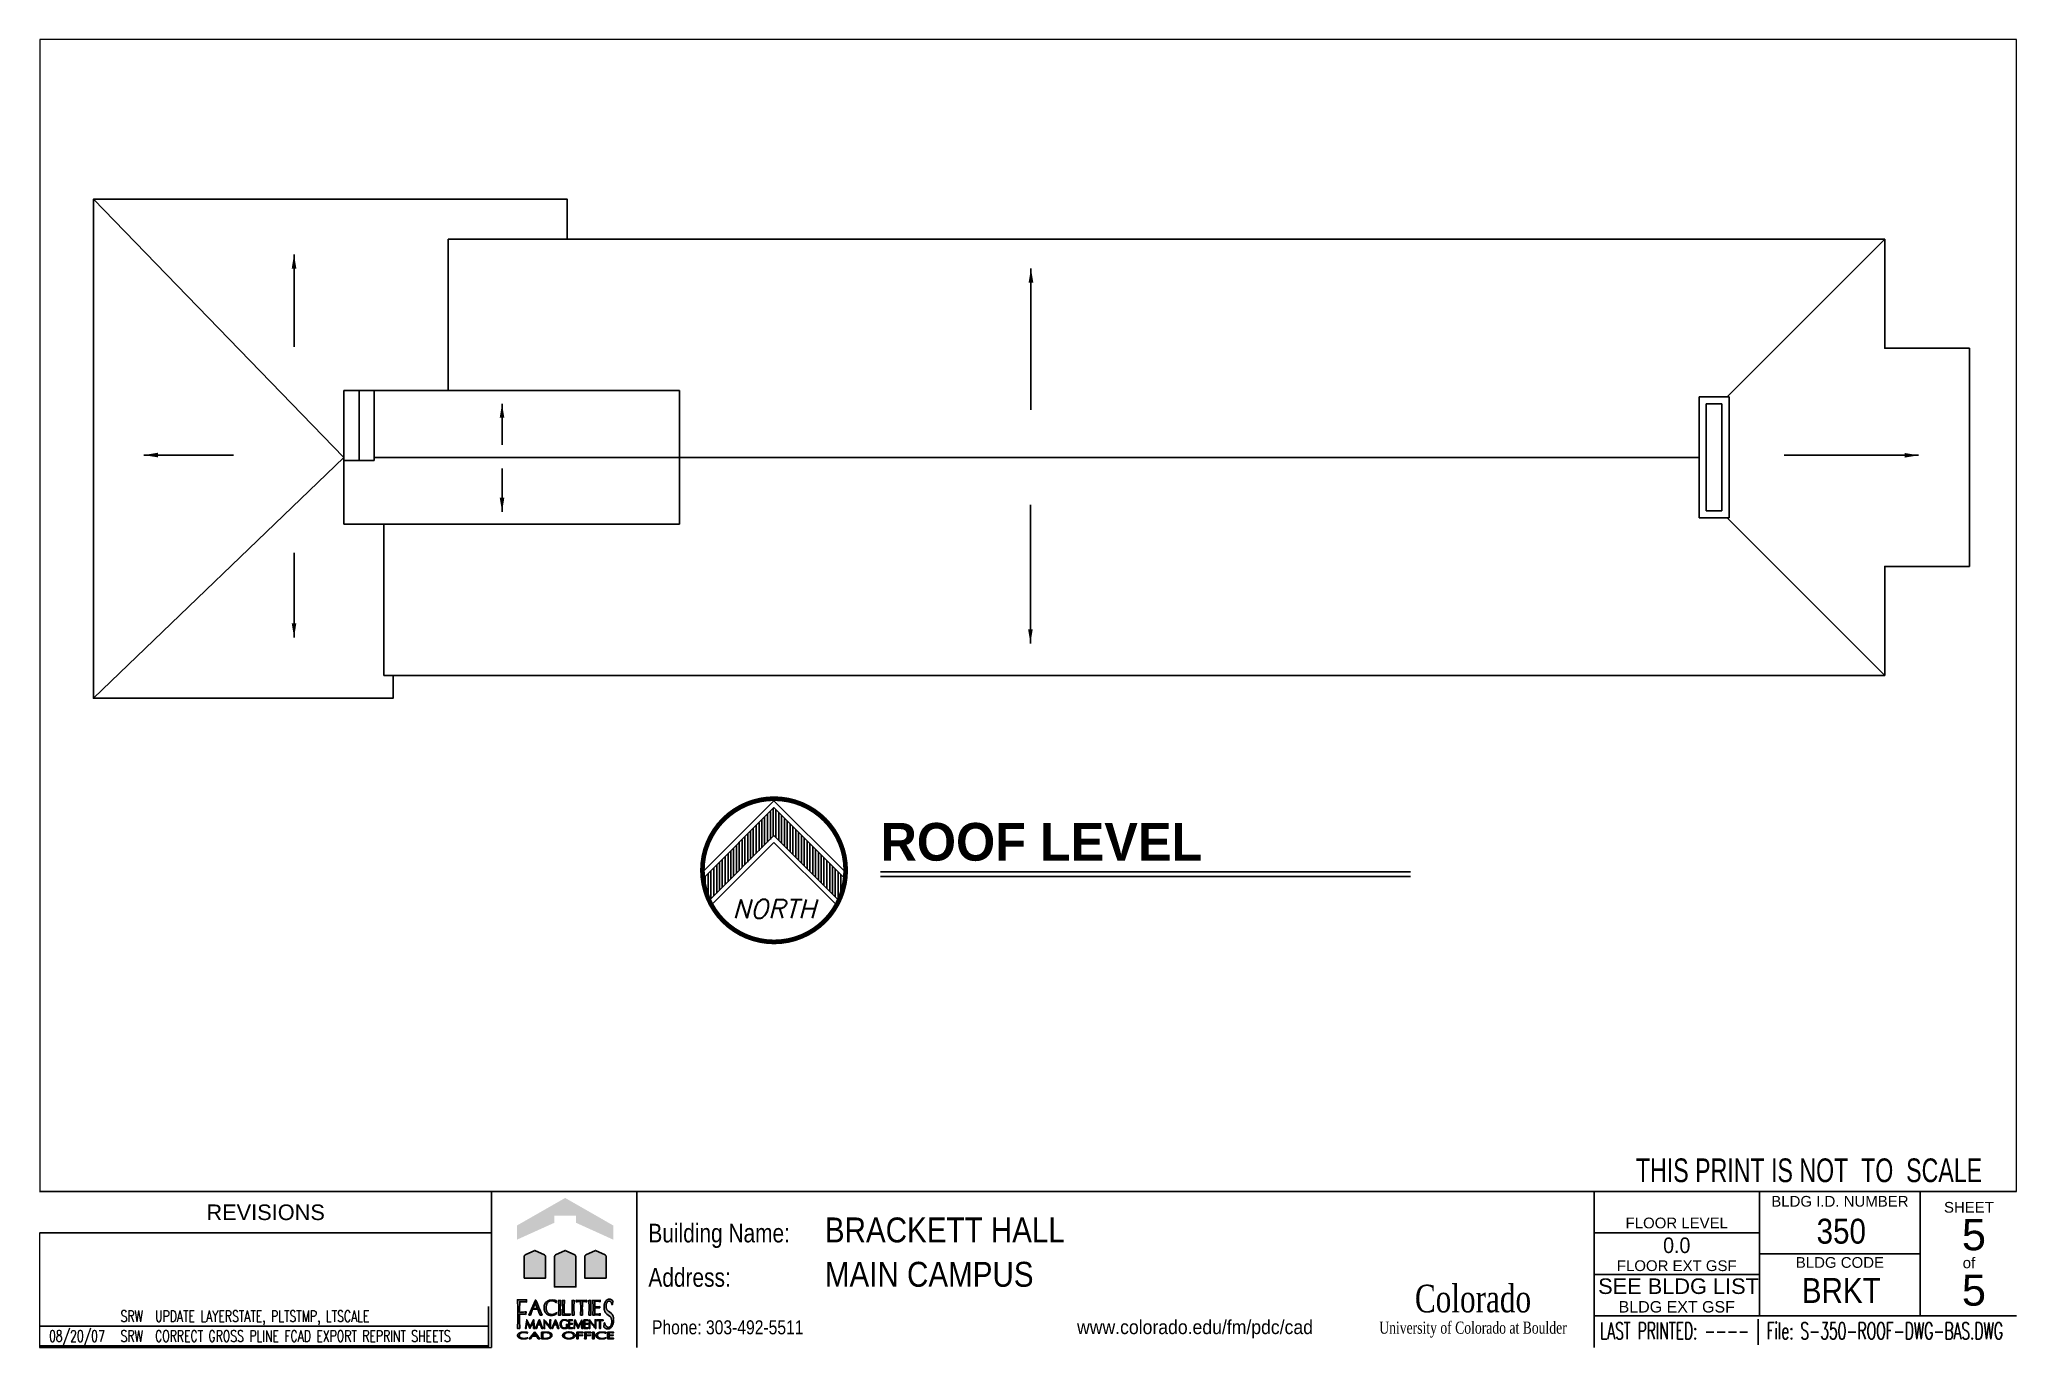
# Paper-space layout '11X17' of a CAD drawing. Extents: x 0 to 15.9, y 0 to 10.5.
# The model-space entities are those that its viewports show. They can reach past a viewport. Long polylines and large blocks are cut down to what shows.
import ezdxf
from ezdxf.enums import TextEntityAlignment as Align

# ---------------------------------------------------------------- set-up
doc = ezdxf.new("R2010")
doc.units = 0
doc.header["$MEASUREMENT"] = 0
doc.layers.get('0').update_dxf_attribs({"linetype": 'CONTINUOUS'})
for name, color, linetype in [('A-ANNO-LEVL', 4, 'CONTINUOUS'), ('A-ANNO-NRTH', 4, 'CONTINUOUS'), ('A-ANNO-REVS', 1, 'CONTINUOUS'), ('A-ANNO-TTPS', 7, 'CONTINUOUS'), ('A-ROOF', 1, 'CONTINUOUS'), ('A-ROOF-ANNO', 8, 'CONTINUOUS'), ('CULOGO99', 7, 'CONTINUOUS')]:
    doc.layers.add(name, color=color, linetype=linetype)
doc.layers.add('A-AREA-VIEW', color=7, linetype='CONTINUOUS', plot=False)
doc.styles.add('CULOGO99', font='GARA.TTF', dxfattribs={"width": 0.85})
doc.styles.add('FPTB2', font='arial.ttf', dxfattribs={"width": 0.8})
doc.styles.add('LEVELTXT', font='bold.shx', dxfattribs={"height": 0.25})
doc.styles.add('REVS', font='romans.shx', dxfattribs={"width": 0.7})
doc.styles.add('SCALETXT', font='simplex.shx', dxfattribs={"oblique": 15, "height": 0.125})
doc.styles.add('STMP', font='romans', dxfattribs={"width": 0.6, "height": 0.09375})
doc.styles.add('TTPS-ATTR', font='arial.ttf', dxfattribs={"width": 0.9})
doc.dimstyles.get("Standard").update_dxf_attribs({"dimtxt": 0.18, "dimasz": 0.18, "dimexe": 0.18, "dimexo": 0.0625, "dimgap": 0.09, "dimtad": 0, "dimtih": 1, "dimtoh": 1, "dimdec": 4, "dimzin": 0, "dimdsep": 46, "dimtxsty": 'Standard', "dimcen": 0.09, "dimadec": 0, "dimazin": 0, "dimtfac": 1, "dimtdec": 4, "dimtofl": 0, "dimtmove": 0, "dimatfit": 3, "dimfxl": 1, "dimtolj": 1, "dimtzin": 0, "dimarcsym": 0})

# ---------------------------------------------------------------- blocks, each defined once
blk = doc.blocks.new('fppltstmp')
at = {"style": 'STMP', "width": 0.6}
blk.add_text('LAST PRINTED: ---- | File: S-350-ROOF-DWG-BAS.DWG', height=0.13515, dxfattribs=at).set_placement((0.048, 0.065))
blk = doc.blocks.new('CADLOGO-TTPS')
at = {"layer": 'A-ANNO-TTPS'}
h = blk.add_hatch(color=256, dxfattribs=at)
h.paths.add_polyline_path([(0.385, -1.102), (0.385, -1.103), (0.385, -1.105), (0.378, -1.104), (0.372, -1.104), (0.365, -1.104), (0.358, -1.104), (0.351, -1.104), (0.352, -1.112), (0.352, -1.119), (0.352, -1.127), (0.358, -1.127), (0.365, -1.127), (0.371, -1.127), (0.377, -1.127), (0.383, -1.126), (0.389, -1.126), (0.389, -1.127), (0.388, -1.128), (0.389, -1.129), (0.389, -1.13), (0.381, -1.13), (0.372, -1.13), (0.364, -1.13), (0.356, -1.13), (0.348, -1.13), (0.34, -1.13), (0.34, -1.123), (0.341, -1.115), (0.341, -1.108), (0.341, -1.1), (0.341, -1.093), (0.34, -1.085), (0.34, -1.078), (0.35, -1.078), (0.359, -1.078), (0.369, -1.078), (0.378, -1.078), (0.388, -1.078), (0.388, -1.079), (0.388, -1.081), (0.388, -1.082), (0.382, -1.082), (0.376, -1.082), (0.37, -1.081), (0.364, -1.081), (0.358, -1.082), (0.352, -1.082), (0.352, -1.091), (0.351, -1.101), (0.363, -1.101), (0.374, -1.101), (0.385, -1.1)])
h.paths.add_polyline_path([(0.266, -1.089), (0.268, -1.088), (0.269, -1.086), (0.271, -1.085), (0.273, -1.084), (0.275, -1.083), (0.277, -1.082), (0.279, -1.082), (0.281, -1.081), (0.284, -1.081), (0.286, -1.08), (0.289, -1.08), (0.292, -1.08), (0.295, -1.08), (0.297, -1.08), (0.3, -1.08), (0.303, -1.08), (0.306, -1.08), (0.308, -1.081), (0.311, -1.081), (0.313, -1.082), (0.315, -1.082), (0.317, -1.083), (0.319, -1.084), (0.32, -1.084), (0.322, -1.085), (0.324, -1.086), (0.327, -1.08), (0.323, -1.079), (0.319, -1.078), (0.315, -1.078), (0.312, -1.077), (0.308, -1.077), (0.304, -1.077), (0.3, -1.077), (0.296, -1.077), (0.292, -1.077), (0.288, -1.077), (0.284, -1.078), (0.281, -1.078), (0.277, -1.079), (0.274, -1.079), (0.271, -1.08), (0.269, -1.08), (0.266, -1.081), (0.264, -1.082), (0.262, -1.083), (0.26, -1.084), (0.258, -1.085), (0.256, -1.086), (0.254, -1.088), (0.253, -1.089), (0.251, -1.09), (0.25, -1.092), (0.249, -1.093), (0.248, -1.095), (0.247, -1.097), (0.246, -1.099), (0.246, -1.1), (0.245, -1.102), (0.245, -1.104), (0.245, -1.106), (0.246, -1.108), (0.246, -1.109), (0.247, -1.111), (0.248, -1.113), (0.249, -1.115), (0.25, -1.116), (0.251, -1.118), (0.253, -1.119), (0.254, -1.121), (0.256, -1.122), (0.258, -1.123), (0.26, -1.125), (0.262, -1.126), (0.264, -1.127), (0.266, -1.128), (0.269, -1.128), (0.271, -1.129), (0.274, -1.13), (0.277, -1.13), (0.28, -1.131), (0.283, -1.131), (0.285, -1.131), (0.289, -1.132), (0.292, -1.132), (0.296, -1.132), (0.299, -1.132), (0.302, -1.131), (0.306, -1.131), (0.309, -1.131), (0.312, -1.13), (0.315, -1.13), (0.319, -1.129), (0.322, -1.128), (0.325, -1.127), (0.327, -1.122), (0.325, -1.123), (0.322, -1.124), (0.319, -1.125), (0.315, -1.126), (0.312, -1.127), (0.31, -1.127), (0.307, -1.128), (0.305, -1.128), (0.302, -1.128), (0.299, -1.128), (0.297, -1.128), (0.294, -1.128), (0.291, -1.128), (0.289, -1.128), (0.286, -1.128), (0.284, -1.127), (0.281, -1.126), (0.279, -1.126), (0.277, -1.125), (0.274, -1.124), (0.272, -1.123), (0.271, -1.122), (0.269, -1.121), (0.267, -1.12), (0.266, -1.119), (0.264, -1.117), (0.263, -1.116), (0.262, -1.115), (0.261, -1.113), (0.261, -1.111), (0.26, -1.109), (0.26, -1.107), (0.259, -1.105), (0.26, -1.103), (0.26, -1.101), (0.26, -1.099), (0.261, -1.097), (0.262, -1.096), (0.263, -1.094), (0.264, -1.092), (0.265, -1.09)])
h.paths.add_polyline_path([(0.226, -1.078), (0.229, -1.078), (0.233, -1.078), (0.232, -1.085), (0.232, -1.093), (0.232, -1.1), (0.232, -1.108), (0.232, -1.115), (0.232, -1.123), (0.233, -1.13), (0.23, -1.13), (0.227, -1.13), (0.225, -1.13), (0.222, -1.13), (0.219, -1.13), (0.22, -1.123), (0.22, -1.115), (0.22, -1.108), (0.22, -1.1), (0.22, -1.093), (0.22, -1.085), (0.219, -1.078), (0.223, -1.078)])
h.paths.add_polyline_path([(0.168, -1.091), (0.168, -1.101), (0.18, -1.101), (0.192, -1.101), (0.204, -1.1), (0.204, -1.102), (0.203, -1.103), (0.203, -1.105), (0.196, -1.104), (0.189, -1.104), (0.182, -1.104), (0.175, -1.104), (0.168, -1.104), (0.168, -1.111), (0.168, -1.117), (0.168, -1.124), (0.169, -1.13), (0.165, -1.13), (0.162, -1.13), (0.159, -1.13), (0.156, -1.13), (0.157, -1.123), (0.157, -1.115), (0.157, -1.108), (0.157, -1.1), (0.157, -1.093), (0.157, -1.085), (0.156, -1.078), (0.166, -1.078), (0.176, -1.078), (0.187, -1.078), (0.197, -1.078), (0.207, -1.078), (0.207, -1.079), (0.207, -1.081), (0.207, -1.082), (0.2, -1.082), (0.194, -1.082), (0.188, -1.082), (0.181, -1.081), (0.175, -1.082), (0.169, -1.082)])
h.paths.add_polyline_path([(0.118, -1.081), (0.112, -1.082), (0.105, -1.082), (0.105, -1.091), (0.104, -1.101), (0.117, -1.101), (0.129, -1.101), (0.141, -1.1), (0.14, -1.102), (0.14, -1.103), (0.14, -1.105), (0.133, -1.104), (0.126, -1.104), (0.119, -1.104), (0.112, -1.104), (0.104, -1.104), (0.104, -1.111), (0.105, -1.117), (0.105, -1.124), (0.105, -1.13), (0.102, -1.13), (0.099, -1.13), (0.096, -1.13), (0.093, -1.13), (0.094, -1.123), (0.094, -1.115), (0.094, -1.108), (0.094, -1.1), (0.094, -1.093), (0.094, -1.085), (0.093, -1.078), (0.103, -1.078), (0.113, -1.078), (0.123, -1.078), (0.134, -1.078), (0.144, -1.078), (0.143, -1.079), (0.143, -1.081), (0.144, -1.082), (0.137, -1.082), (0.131, -1.082), (0.125, -1.082)])
h.paths.add_polyline_path([(-0.008, -1.123), (-0.005, -1.124), (-0.003, -1.125), (-0.001, -1.126), (0.002, -1.127), (0.004, -1.128), (0.007, -1.129), (0.01, -1.129), (0.013, -1.13), (0.016, -1.13), (0.019, -1.131), (0.022, -1.131), (0.025, -1.131), (0.029, -1.131), (0.032, -1.131), (0.035, -1.131), (0.038, -1.131), (0.042, -1.131), (0.045, -1.13), (0.048, -1.13), (0.051, -1.129), (0.053, -1.129), (0.056, -1.128), (0.058, -1.127), (0.061, -1.126), (0.063, -1.125), (0.065, -1.124), (0.067, -1.123), (0.069, -1.122), (0.071, -1.121), (0.073, -1.119), (0.074, -1.118), (0.076, -1.117), (0.077, -1.115), (0.078, -1.114), (0.079, -1.112), (0.079, -1.11), (0.08, -1.109), (0.08, -1.107), (0.08, -1.105), (0.08, -1.103), (0.08, -1.102), (0.08, -1.1), (0.079, -1.098), (0.079, -1.096), (0.078, -1.095), (0.077, -1.093), (0.076, -1.092), (0.074, -1.09), (0.073, -1.089), (0.071, -1.088), (0.07, -1.086), (0.068, -1.085), (0.066, -1.084), (0.063, -1.083), (0.061, -1.082), (0.059, -1.081), (0.056, -1.08), (0.053, -1.079), (0.051, -1.079), (0.048, -1.078), (0.045, -1.077), (0.042, -1.077), (0.038, -1.077), (0.035, -1.077), (0.032, -1.076), (0.029, -1.076), (0.025, -1.077), (0.022, -1.077), (0.019, -1.077), (0.016, -1.077), (0.013, -1.078), (0.01, -1.079), (0.007, -1.079), (0.004, -1.08), (0.002, -1.081), (-0.001, -1.082), (-0.003, -1.083), (-0.005, -1.084), (-0.008, -1.085), (-0.01, -1.086), (-0.011, -1.087), (-0.013, -1.089), (-0.015, -1.09), (-0.016, -1.092), (-0.017, -1.093), (-0.018, -1.095), (-0.019, -1.096), (-0.02, -1.098), (-0.02, -1.1), (-0.021, -1.102), (-0.021, -1.103), (-0.021, -1.105), (-0.021, -1.107), (-0.02, -1.109), (-0.02, -1.11), (-0.019, -1.112), (-0.018, -1.114), (-0.017, -1.115), (-0.016, -1.117), (-0.015, -1.118), (-0.013, -1.119), (-0.011, -1.121), (-0.009, -1.122)])
h.paths.add_polyline_path([(0.021, -1.128), (0.024, -1.128), (0.027, -1.128), (0.03, -1.128), (0.033, -1.128), (0.036, -1.128), (0.038, -1.128), (0.041, -1.127), (0.043, -1.127), (0.046, -1.126), (0.048, -1.126), (0.05, -1.125), (0.052, -1.124), (0.054, -1.123), (0.056, -1.122), (0.058, -1.121), (0.059, -1.12), (0.06, -1.118), (0.062, -1.117), (0.063, -1.115), (0.064, -1.113), (0.065, -1.111), (0.065, -1.11), (0.066, -1.108), (0.066, -1.106), (0.066, -1.104), (0.066, -1.102), (0.066, -1.101), (0.065, -1.099), (0.065, -1.097), (0.064, -1.095), (0.063, -1.093), (0.062, -1.092), (0.06, -1.09), (0.059, -1.089), (0.058, -1.088), (0.057, -1.087), (0.055, -1.086), (0.053, -1.085), (0.051, -1.084), (0.049, -1.083), (0.047, -1.082), (0.045, -1.081), (0.043, -1.081), (0.041, -1.08), (0.038, -1.08), (0.036, -1.08), (0.033, -1.08), (0.03, -1.08), (0.027, -1.08), (0.024, -1.08), (0.021, -1.08), (0.019, -1.08), (0.016, -1.081), (0.014, -1.081), (0.012, -1.082), (0.01, -1.083), (0.008, -1.084), (0.006, -1.085), (0.004, -1.086), (0.003, -1.087), (0.002, -1.088), (0, -1.089), (-0.001, -1.09), (-0.002, -1.092), (-0.003, -1.093), (-0.004, -1.095), (-0.005, -1.097), (-0.006, -1.099), (-0.006, -1.101), (-0.007, -1.102), (-0.007, -1.104), (-0.007, -1.106), (-0.006, -1.108), (-0.006, -1.11), (-0.005, -1.111), (-0.004, -1.113), (-0.003, -1.115), (-0.002, -1.117), (-0.001, -1.118), (0, -1.12), (0.002, -1.121), (0.003, -1.122), (0.005, -1.123), (0.007, -1.124), (0.009, -1.125), (0.011, -1.126), (0.014, -1.126), (0.016, -1.127), (0.019, -1.127)], flags=16)
h.paths.add_polyline_path([(-0.123, -1.125), (-0.121, -1.124), (-0.119, -1.123), (-0.117, -1.121), (-0.115, -1.12), (-0.113, -1.119), (-0.112, -1.117), (-0.11, -1.116), (-0.109, -1.114), (-0.108, -1.112), (-0.107, -1.111), (-0.106, -1.109), (-0.106, -1.107), (-0.106, -1.105), (-0.105, -1.103), (-0.106, -1.102), (-0.106, -1.1), (-0.106, -1.098), (-0.107, -1.096), (-0.108, -1.094), (-0.109, -1.092), (-0.11, -1.09), (-0.111, -1.089), (-0.112, -1.087), (-0.114, -1.086), (-0.116, -1.085), (-0.117, -1.084), (-0.119, -1.083), (-0.121, -1.082), (-0.124, -1.081), (-0.126, -1.081), (-0.128, -1.08), (-0.131, -1.079), (-0.133, -1.079), (-0.136, -1.078), (-0.138, -1.078), (-0.141, -1.078), (-0.144, -1.078), (-0.146, -1.078), (-0.148, -1.078), (-0.162, -1.078), (-0.175, -1.078), (-0.189, -1.078), (-0.19, -1.078), (-0.19, -1.085), (-0.19, -1.093), (-0.189, -1.1), (-0.189, -1.108), (-0.19, -1.115), (-0.19, -1.123), (-0.19, -1.13), (-0.187, -1.13), (-0.183, -1.13), (-0.176, -1.13), (-0.17, -1.13), (-0.164, -1.13), (-0.159, -1.131), (-0.155, -1.131), (-0.15, -1.13), (-0.146, -1.13), (-0.142, -1.13), (-0.139, -1.13), (-0.136, -1.129), (-0.133, -1.128), (-0.13, -1.128), (-0.128, -1.127), (-0.125, -1.126)])
h.paths.add_polyline_path([(-0.144, -1.127), (-0.142, -1.126), (-0.14, -1.126), (-0.137, -1.125), (-0.135, -1.124), (-0.133, -1.123), (-0.131, -1.122), (-0.129, -1.121), (-0.127, -1.12), (-0.126, -1.119), (-0.125, -1.118), (-0.123, -1.117), (-0.122, -1.115), (-0.121, -1.113), (-0.12, -1.112), (-0.119, -1.11), (-0.119, -1.108), (-0.118, -1.106), (-0.118, -1.104), (-0.118, -1.102), (-0.119, -1.1), (-0.119, -1.098), (-0.12, -1.096), (-0.12, -1.095), (-0.122, -1.093), (-0.122, -1.091), (-0.124, -1.09), (-0.125, -1.089), (-0.126, -1.088), (-0.128, -1.087), (-0.13, -1.086), (-0.132, -1.085), (-0.134, -1.084), (-0.136, -1.083), (-0.138, -1.083), (-0.141, -1.082), (-0.143, -1.082), (-0.145, -1.082), (-0.148, -1.081), (-0.151, -1.081), (-0.154, -1.081), (-0.16, -1.081), (-0.166, -1.081), (-0.172, -1.082), (-0.178, -1.082), (-0.179, -1.09), (-0.179, -1.097), (-0.179, -1.104), (-0.179, -1.112), (-0.179, -1.119), (-0.178, -1.127), (-0.166, -1.128), (-0.162, -1.128), (-0.158, -1.128), (-0.155, -1.128), (-0.151, -1.128), (-0.148, -1.127)], flags=16)
h.paths.add_polyline_path([(-0.226, -1.117), (-0.231, -1.11), (-0.239, -1.11), (-0.248, -1.11), (-0.257, -1.11), (-0.265, -1.11), (-0.27, -1.117), (-0.274, -1.124), (-0.279, -1.13), (-0.281, -1.13), (-0.283, -1.13), (-0.286, -1.13), (-0.288, -1.13), (-0.246, -1.077), (-0.243, -1.077), (-0.233, -1.09), (-0.223, -1.104), (-0.213, -1.117), (-0.203, -1.13), (-0.206, -1.13), (-0.208, -1.13), (-0.211, -1.13), (-0.214, -1.13), (-0.216, -1.13), (-0.221, -1.124)])
h.paths.add_polyline_path([(-0.247, -1.107), (-0.24, -1.107), (-0.233, -1.107), (-0.24, -1.097), (-0.248, -1.087), (-0.255, -1.097), (-0.262, -1.107), (-0.255, -1.107)], flags=16)
h.paths.add_polyline_path([(-0.383, -1.104), (-0.383, -1.102), (-0.382, -1.1), (-0.382, -1.099), (-0.381, -1.097), (-0.38, -1.095), (-0.379, -1.093), (-0.378, -1.092), (-0.377, -1.09), (-0.375, -1.089), (-0.374, -1.088), (-0.372, -1.086), (-0.37, -1.085), (-0.368, -1.084), (-0.366, -1.083), (-0.364, -1.082), (-0.362, -1.081), (-0.359, -1.08), (-0.357, -1.08), (-0.354, -1.079), (-0.351, -1.079), (-0.348, -1.078), (-0.344, -1.078), (-0.34, -1.077), (-0.336, -1.077), (-0.332, -1.077), (-0.328, -1.077), (-0.324, -1.077), (-0.32, -1.077), (-0.317, -1.077), (-0.313, -1.078), (-0.309, -1.078), (-0.305, -1.079), (-0.302, -1.08), (-0.304, -1.086), (-0.306, -1.085), (-0.308, -1.084), (-0.309, -1.084), (-0.311, -1.083), (-0.313, -1.082), (-0.315, -1.082), (-0.317, -1.081), (-0.32, -1.081), (-0.322, -1.08), (-0.325, -1.08), (-0.328, -1.08), (-0.331, -1.08), (-0.333, -1.08), (-0.336, -1.08), (-0.339, -1.08), (-0.342, -1.08), (-0.344, -1.081), (-0.347, -1.081), (-0.349, -1.082), (-0.351, -1.082), (-0.353, -1.083), (-0.355, -1.084), (-0.357, -1.085), (-0.359, -1.086), (-0.36, -1.088), (-0.362, -1.089), (-0.363, -1.09), (-0.364, -1.092), (-0.365, -1.094), (-0.366, -1.096), (-0.367, -1.097), (-0.368, -1.099), (-0.368, -1.101), (-0.369, -1.103), (-0.369, -1.105), (-0.368, -1.107), (-0.368, -1.109), (-0.367, -1.111), (-0.367, -1.113), (-0.366, -1.115), (-0.365, -1.116), (-0.364, -1.117), (-0.362, -1.119), (-0.361, -1.12), (-0.359, -1.121), (-0.357, -1.122), (-0.356, -1.123), (-0.354, -1.124), (-0.351, -1.125), (-0.349, -1.126), (-0.347, -1.126), (-0.344, -1.127), (-0.342, -1.128), (-0.339, -1.128), (-0.337, -1.128), (-0.334, -1.128), (-0.331, -1.128), (-0.329, -1.128), (-0.326, -1.128), (-0.323, -1.128), (-0.321, -1.128), (-0.318, -1.127), (-0.316, -1.127), (-0.313, -1.126), (-0.309, -1.125), (-0.306, -1.124), (-0.303, -1.123), (-0.301, -1.122), (-0.303, -1.127), (-0.306, -1.128), (-0.31, -1.129), (-0.313, -1.13), (-0.316, -1.13), (-0.319, -1.131), (-0.322, -1.131), (-0.326, -1.131), (-0.329, -1.132), (-0.333, -1.132), (-0.336, -1.132), (-0.339, -1.132), (-0.343, -1.131), (-0.346, -1.131), (-0.348, -1.131), (-0.351, -1.13), (-0.354, -1.13), (-0.357, -1.129), (-0.359, -1.128), (-0.362, -1.128), (-0.364, -1.127), (-0.366, -1.126), (-0.368, -1.125), (-0.37, -1.123), (-0.372, -1.122), (-0.374, -1.121), (-0.375, -1.119), (-0.377, -1.118), (-0.378, -1.116), (-0.379, -1.115), (-0.38, -1.113), (-0.381, -1.111), (-0.382, -1.109), (-0.382, -1.108), (-0.383, -1.106)])
h.paths.add_polyline_path([(0.299, -0.985), (0.294, -0.984), (0.289, -0.984), (0.284, -0.984), (0.283, -0.996), (0.283, -1.009), (0.283, -1.022), (0.283, -1.035), (0.284, -1.047), (0.281, -1.047), (0.278, -1.047), (0.276, -1.047), (0.276, -1.035), (0.276, -1.022), (0.276, -1.009), (0.276, -0.996), (0.276, -0.984), (0.27, -0.984), (0.265, -0.984), (0.26, -0.985), (0.255, -0.986), (0.256, -0.984), (0.256, -0.981), (0.255, -0.979), (0.28, -0.979), (0.304, -0.979), (0.304, -0.981), (0.304, -0.984), (0.304, -0.986)])
h.paths.add_polyline_path([(0.222, -1.01), (0.231, -1.02), (0.241, -1.03), (0.241, -1.017), (0.241, -1.004), (0.24, -0.991), (0.24, -0.978), (0.242, -0.979), (0.243, -0.979), (0.245, -0.979), (0.247, -0.978), (0.246, -0.992), (0.246, -1.006), (0.245, -1.021), (0.245, -1.035), (0.246, -1.049), (0.243, -1.049), (0.236, -1.039), (0.229, -1.03), (0.222, -1.021), (0.214, -1.012), (0.206, -1.004), (0.198, -0.995), (0.198, -1.006), (0.198, -1.016), (0.198, -1.027), (0.198, -1.037), (0.198, -1.048), (0.197, -1.048), (0.195, -1.048), (0.194, -1.048), (0.192, -1.048), (0.193, -1.034), (0.193, -1.02), (0.193, -1.006), (0.193, -0.992), (0.193, -0.978), (0.195, -0.978), (0.203, -0.989), (0.212, -0.999)])
h.paths.add_polyline_path([(0.174, -1.042), (0.169, -1.043), (0.164, -1.043), (0.159, -1.042), (0.158, -1.028), (0.158, -1.013), (0.164, -1.013), (0.17, -1.013), (0.175, -1.013), (0.181, -1.014), (0.181, -1.011), (0.181, -1.008), (0.17, -1.009), (0.158, -1.009), (0.158, -0.996), (0.159, -0.984), (0.165, -0.983), (0.171, -0.984), (0.177, -0.984), (0.183, -0.984), (0.183, -0.982), (0.183, -0.979), (0.175, -0.979), (0.167, -0.979), (0.159, -0.979), (0.15, -0.979), (0.151, -0.993), (0.151, -1.006), (0.151, -1.02), (0.151, -1.034), (0.15, -1.047), (0.159, -1.047), (0.167, -1.047), (0.175, -1.047), (0.183, -1.047), (0.183, -1.045), (0.183, -1.043), (0.183, -1.041), (0.179, -1.042)])
h.paths.add_polyline_path([(0.134, -0.978), (0.136, -0.995), (0.138, -1.013), (0.14, -1.03), (0.142, -1.047), (0.139, -1.047), (0.136, -1.047), (0.133, -1.047), (0.132, -1.035), (0.131, -1.022), (0.13, -1.009), (0.128, -0.997), (0.123, -1.006), (0.118, -1.016), (0.113, -1.026), (0.109, -1.036), (0.104, -1.047), (0.104, -1.047), (0.098, -1.034), (0.092, -1.022), (0.086, -1.01), (0.08, -0.998), (0.078, -1.008), (0.077, -1.018), (0.076, -1.028), (0.076, -1.037), (0.075, -1.047), (0.073, -1.047), (0.071, -1.047), (0.069, -1.047), (0.072, -1.03), (0.074, -1.013), (0.076, -0.995), (0.079, -0.978), (0.079, -0.978), (0.086, -0.991), (0.092, -1.005), (0.099, -1.018), (0.106, -1.032), (0.113, -1.018), (0.12, -1.005), (0.127, -0.991), (0.134, -0.978)])
h.paths.add_polyline_path([(0.051, -1.042), (0.046, -1.043), (0.041, -1.043), (0.036, -1.042), (0.035, -1.028), (0.035, -1.013), (0.041, -1.013), (0.046, -1.013), (0.052, -1.013), (0.058, -1.014), (0.058, -1.011), (0.058, -1.008), (0.046, -1.009), (0.035, -1.009), (0.035, -0.996), (0.036, -0.984), (0.042, -0.983), (0.048, -0.984), (0.054, -0.984), (0.06, -0.984), (0.06, -0.982), (0.06, -0.979), (0.052, -0.979), (0.044, -0.979), (0.035, -0.979), (0.027, -0.979), (0.028, -0.993), (0.028, -1.006), (0.028, -1.02), (0.028, -1.034), (0.027, -1.047), (0.036, -1.047), (0.044, -1.047), (0.052, -1.047), (0.06, -1.047), (0.06, -1.045), (0.06, -1.043), (0.06, -1.041), (0.055, -1.042)])
h.paths.add_polyline_path([(-0.031, -1.04), (-0.033, -1.038), (-0.035, -1.035), (-0.036, -1.033), (-0.037, -1.03), (-0.039, -1.027), (-0.04, -1.024), (-0.04, -1.021), (-0.041, -1.018), (-0.041, -1.015), (-0.041, -1.012), (-0.041, -1.009), (-0.041, -1.006), (-0.04, -1.003), (-0.039, -1), (-0.038, -0.997), (-0.037, -0.994), (-0.035, -0.992), (-0.034, -0.989), (-0.032, -0.987), (-0.03, -0.985), (-0.027, -0.983), (-0.025, -0.982), (-0.023, -0.981), (-0.02, -0.98), (-0.016, -0.979), (-0.013, -0.978), (-0.009, -0.978), (-0.005, -0.978), (-0.002, -0.978), (0.002, -0.978), (0.005, -0.978), (0.009, -0.979), (0.011, -0.98), (0.014, -0.981), (0.016, -0.982), (0.019, -0.983), (0.018, -0.985), (0.018, -0.987), (0.017, -0.99), (0.017, -0.992), (0.016, -0.99), (0.014, -0.988), (0.012, -0.987), (0.01, -0.986), (0.008, -0.984), (0.005, -0.983), (0.002, -0.982), (-0.001, -0.982), (-0.004, -0.981), (-0.007, -0.981), (-0.01, -0.981), (-0.013, -0.982), (-0.016, -0.982), (-0.017, -0.983), (-0.019, -0.984), (-0.021, -0.986), (-0.023, -0.987), (-0.024, -0.989), (-0.026, -0.991), (-0.027, -0.993), (-0.028, -0.995), (-0.029, -0.998), (-0.03, -1.001), (-0.031, -1.004), (-0.031, -1.007), (-0.032, -1.011), (-0.032, -1.014), (-0.031, -1.017), (-0.031, -1.02), (-0.03, -1.024), (-0.03, -1.027), (-0.029, -1.029), (-0.028, -1.031), (-0.026, -1.033), (-0.025, -1.035), (-0.023, -1.037), (-0.022, -1.039), (-0.02, -1.04), (-0.018, -1.042), (-0.016, -1.043), (-0.013, -1.043), (-0.011, -1.044), (-0.009, -1.044), (-0.006, -1.045), (-0.003, -1.044), (0, -1.044), (0.004, -1.044), (0.007, -1.043), (0.01, -1.042), (0.01, -1.035), (0.01, -1.029), (0.01, -1.022), (0.01, -1.016), (0.013, -1.016), (0.016, -1.016), (0.019, -1.016), (0.018, -1.023), (0.018, -1.03), (0.018, -1.037), (0.018, -1.045), (0.014, -1.046), (0.01, -1.047), (0.006, -1.048), (0.002, -1.049), (-0.002, -1.049), (-0.006, -1.049), (-0.01, -1.049), (-0.014, -1.049), (-0.017, -1.048), (-0.019, -1.047), (-0.022, -1.046), (-0.025, -1.045), (-0.027, -1.044), (-0.029, -1.042)])
h.paths.add_polyline_path([(-0.092, -1.021), (-0.097, -1.034), (-0.101, -1.047), (-0.103, -1.047), (-0.105, -1.047), (-0.107, -1.047), (-0.079, -0.978), (-0.077, -0.978), (-0.068, -1.001), (-0.059, -1.024), (-0.05, -1.047), (-0.053, -1.047), (-0.056, -1.047), (-0.059, -1.047), (-0.064, -1.034), (-0.068, -1.021), (-0.076, -1.02), (-0.084, -1.02)])
h.paths.add_polyline_path([(-0.07, -1.017), (-0.075, -1.004), (-0.08, -0.991), (-0.085, -1.004), (-0.09, -1.017), (-0.083, -1.017), (-0.076, -1.017)], flags=16)
h.paths.add_polyline_path([(-0.12, -1.049), (-0.127, -1.039), (-0.134, -1.03), (-0.141, -1.021), (-0.149, -1.012), (-0.157, -1.004), (-0.164, -0.995), (-0.165, -1.006), (-0.165, -1.016), (-0.165, -1.027), (-0.165, -1.037), (-0.164, -1.048), (-0.166, -1.048), (-0.168, -1.048), (-0.169, -1.048), (-0.171, -1.048), (-0.17, -1.034), (-0.17, -1.02), (-0.169, -1.006), (-0.169, -0.992), (-0.17, -0.978), (-0.168, -0.978), (-0.159, -0.989), (-0.15, -0.999), (-0.141, -1.01), (-0.132, -1.02), (-0.122, -1.03), (-0.122, -1.017), (-0.122, -1.004), (-0.122, -0.991), (-0.123, -0.978), (-0.121, -0.979), (-0.119, -0.979), (-0.118, -0.979), (-0.116, -0.978), (-0.117, -0.992), (-0.117, -1.006), (-0.117, -1.021), (-0.117, -1.035), (-0.117, -1.049)])
h.paths.add_polyline_path([(-0.241, -0.888), (-0.232, -0.888), (-0.222, -0.887), (-0.232, -0.865), (-0.241, -0.843), (-0.25, -0.865), (-0.259, -0.887), (-0.25, -0.888)], flags=16)
h.paths.add_polyline_path([(-0.213, -1.017), (-0.206, -1.017), (-0.199, -1.017), (-0.204, -1.004), (-0.21, -0.991), (-0.215, -1.004), (-0.219, -1.017)], flags=16)
h.paths.add_polyline_path([(-0.193, -1.034), (-0.198, -1.021), (-0.206, -1.02), (-0.214, -1.02), (-0.221, -1.021), (-0.226, -1.034), (-0.23, -1.047), (-0.233, -1.047), (-0.235, -1.047), (-0.237, -1.047), (-0.208, -0.978), (-0.207, -0.978), (-0.198, -1.001), (-0.189, -1.024), (-0.179, -1.047), (-0.182, -1.047), (-0.185, -1.047), (-0.188, -1.047)])
h.paths.add_polyline_path([(-0.248, -1.03), (-0.245, -1.047), (-0.248, -1.047), (-0.251, -1.047), (-0.254, -1.047), (-0.255, -1.035), (-0.256, -1.022), (-0.257, -1.009), (-0.259, -0.997), (-0.264, -1.006), (-0.269, -1.016), (-0.274, -1.026), (-0.279, -1.036), (-0.283, -1.047), (-0.284, -1.047), (-0.289, -1.034), (-0.295, -1.022), (-0.301, -1.01), (-0.308, -0.998), (-0.309, -1.008), (-0.31, -1.018), (-0.311, -1.028), (-0.312, -1.037), (-0.312, -1.047), (-0.314, -1.047), (-0.316, -1.047), (-0.319, -1.047), (-0.316, -1.03), (-0.313, -1.013), (-0.311, -0.995), (-0.309, -0.978), (-0.308, -0.978), (-0.302, -0.991), (-0.295, -1.005), (-0.289, -1.018), (-0.282, -1.032), (-0.274, -1.018), (-0.267, -1.005), (-0.261, -0.991), (-0.254, -0.978), (-0.253, -0.978), (-0.252, -0.995), (-0.25, -1.013)])
h.paths.add_polyline_path([(0.389, -0.971), (0.389, -0.968), (0.389, -0.964), (0.388, -0.961), (0.387, -0.958), (0.386, -0.955), (0.386, -0.951), (0.384, -0.948), (0.383, -0.945), (0.382, -0.943), (0.381, -0.94), (0.379, -0.937), (0.378, -0.935), (0.376, -0.933), (0.374, -0.931), (0.373, -0.929), (0.371, -0.927), (0.369, -0.926), (0.347, -0.91), (0.345, -0.908), (0.343, -0.906), (0.341, -0.905), (0.339, -0.903), (0.337, -0.9), (0.336, -0.898), (0.335, -0.896), (0.333, -0.894), (0.332, -0.892), (0.331, -0.889), (0.331, -0.887), (0.33, -0.884), (0.329, -0.881), (0.329, -0.879), (0.328, -0.876), (0.328, -0.873), (0.328, -0.87), (0.328, -0.867), (0.328, -0.864), (0.328, -0.861), (0.329, -0.859), (0.329, -0.856), (0.33, -0.853), (0.331, -0.85), (0.331, -0.848), (0.332, -0.845), (0.333, -0.843), (0.335, -0.841), (0.336, -0.839), (0.337, -0.837), (0.338, -0.835), (0.34, -0.834), (0.341, -0.832), (0.343, -0.831), (0.345, -0.83), (0.346, -0.829), (0.348, -0.828), (0.349, -0.828), (0.351, -0.828), (0.353, -0.828), (0.355, -0.828), (0.356, -0.828), (0.358, -0.829), (0.36, -0.829), (0.361, -0.83), (0.363, -0.831), (0.364, -0.833), (0.366, -0.834), (0.367, -0.836), (0.369, -0.838), (0.37, -0.84), (0.371, -0.842), (0.372, -0.844), (0.373, -0.846), (0.374, -0.849), (0.375, -0.851), (0.375, -0.854), (0.376, -0.857), (0.378, -0.857), (0.379, -0.853), (0.379, -0.849), (0.38, -0.845), (0.381, -0.841), (0.382, -0.837), (0.383, -0.833), (0.384, -0.829), (0.382, -0.827), (0.38, -0.825), (0.378, -0.822), (0.376, -0.821), (0.373, -0.819), (0.371, -0.817), (0.369, -0.816), (0.367, -0.815), (0.364, -0.814), (0.362, -0.813), (0.359, -0.813), (0.357, -0.812), (0.354, -0.812), (0.352, -0.812), (0.35, -0.813), (0.347, -0.813), (0.345, -0.814), (0.342, -0.815), (0.34, -0.816), (0.338, -0.817), (0.335, -0.819), (0.333, -0.821), (0.331, -0.822), (0.329, -0.825), (0.327, -0.827), (0.325, -0.829), (0.324, -0.831), (0.322, -0.834), (0.321, -0.836), (0.32, -0.839), (0.318, -0.842), (0.317, -0.845), (0.316, -0.848), (0.315, -0.852), (0.314, -0.855), (0.314, -0.858), (0.313, -0.862), (0.313, -0.865), (0.312, -0.869), (0.312, -0.872), (0.312, -0.876), (0.312, -0.88), (0.312, -0.883), (0.313, -0.887), (0.313, -0.89), (0.314, -0.894), (0.314, -0.897), (0.315, -0.9), (0.316, -0.904), (0.317, -0.907), (0.318, -0.91), (0.319, -0.913), (0.321, -0.916), (0.322, -0.918), (0.324, -0.921), (0.325, -0.923), (0.327, -0.925), (0.329, -0.927), (0.331, -0.929), (0.332, -0.931), (0.334, -0.932), (0.356, -0.949), (0.358, -0.95), (0.36, -0.951), (0.361, -0.953), (0.363, -0.954), (0.364, -0.956), (0.366, -0.958), (0.367, -0.961), (0.368, -0.963), (0.369, -0.965), (0.37, -0.968), (0.371, -0.971), (0.372, -0.973), (0.373, -0.976), (0.373, -0.979), (0.374, -0.982), (0.374, -0.985), (0.374, -0.988), (0.374, -0.991), (0.374, -0.994), (0.374, -0.997), (0.374, -1), (0.374, -1.003), (0.373, -1.006), (0.373, -1.009), (0.372, -1.012), (0.371, -1.015), (0.37, -1.017), (0.369, -1.02), (0.368, -1.022), (0.367, -1.025), (0.366, -1.027), (0.364, -1.029), (0.363, -1.03), (0.361, -1.032), (0.36, -1.034), (0.358, -1.035), (0.356, -1.036), (0.355, -1.037), (0.353, -1.038), (0.351, -1.038), (0.349, -1.039), (0.347, -1.039), (0.346, -1.039), (0.344, -1.039), (0.342, -1.038), (0.34, -1.038), (0.338, -1.037), (0.337, -1.036), (0.335, -1.035), (0.333, -1.034), (0.332, -1.032), (0.33, -1.03), (0.329, -1.029), (0.328, -1.027), (0.326, -1.024), (0.324, -1.021), (0.322, -1.018), (0.321, -1.014), (0.319, -1.011), (0.318, -1.007), (0.317, -1.004), (0.314, -1.004), (0.314, -1.008), (0.313, -1.013), (0.313, -1.018), (0.312, -1.022), (0.311, -1.027), (0.311, -1.031), (0.31, -1.036), (0.312, -1.038), (0.314, -1.04), (0.317, -1.042), (0.32, -1.044), (0.322, -1.046), (0.325, -1.047), (0.327, -1.048), (0.33, -1.05), (0.333, -1.05), (0.336, -1.051), (0.338, -1.052), (0.341, -1.052), (0.344, -1.052), (0.346, -1.052), (0.349, -1.052), (0.351, -1.051), (0.353, -1.051), (0.356, -1.05), (0.358, -1.049), (0.36, -1.047), (0.362, -1.046), (0.364, -1.044), (0.367, -1.043), (0.369, -1.041), (0.371, -1.038), (0.372, -1.036), (0.374, -1.034), (0.376, -1.031), (0.378, -1.028), (0.379, -1.025), (0.381, -1.022), (0.382, -1.019), (0.383, -1.016), (0.384, -1.012), (0.385, -1.009), (0.386, -1.005), (0.387, -1.001), (0.388, -0.998), (0.388, -0.994), (0.389, -0.99), (0.389, -0.986), (0.389, -0.982), (0.39, -0.978), (0.389, -0.975)])
h.paths.add_polyline_path([(0.278, -0.872), (0.278, -0.875), (0.278, -0.879), (0.278, -0.882), (0.27, -0.882), (0.261, -0.881), (0.253, -0.881), (0.245, -0.881), (0.237, -0.881), (0.237, -0.907), (0.238, -0.932), (0.245, -0.932), (0.253, -0.932), (0.26, -0.932), (0.268, -0.932), (0.275, -0.931), (0.283, -0.93), (0.282, -0.932), (0.282, -0.935), (0.282, -0.938), (0.283, -0.94), (0.271, -0.94), (0.259, -0.939), (0.247, -0.939), (0.235, -0.94), (0.222, -0.94), (0.223, -0.921), (0.224, -0.901), (0.224, -0.881), (0.224, -0.862), (0.223, -0.842), (0.222, -0.822), (0.234, -0.823), (0.246, -0.823), (0.258, -0.823), (0.27, -0.823), (0.282, -0.822), (0.281, -0.825), (0.281, -0.829), (0.282, -0.832), (0.274, -0.831), (0.267, -0.83), (0.26, -0.83), (0.252, -0.83), (0.245, -0.83), (0.238, -0.831), (0.237, -0.852), (0.237, -0.874), (0.25, -0.874), (0.264, -0.873)])
h.paths.add_polyline_path([(0.206, -0.842), (0.206, -0.862), (0.206, -0.881), (0.206, -0.901), (0.206, -0.921), (0.207, -0.94), (0.203, -0.94), (0.199, -0.94), (0.195, -0.94), (0.191, -0.94), (0.191, -0.921), (0.192, -0.901), (0.192, -0.881), (0.192, -0.862), (0.191, -0.842), (0.191, -0.822), (0.195, -0.823), (0.199, -0.823), (0.203, -0.823), (0.207, -0.822)])
h.paths.add_polyline_path([(0.175, -0.822), (0.175, -0.826), (0.175, -0.83), (0.175, -0.834), (0.168, -0.833), (0.161, -0.832), (0.153, -0.831), (0.146, -0.831), (0.139, -0.831), (0.138, -0.849), (0.138, -0.867), (0.137, -0.885), (0.138, -0.904), (0.138, -0.922), (0.139, -0.94), (0.135, -0.94), (0.131, -0.94), (0.127, -0.94), (0.123, -0.94), (0.124, -0.922), (0.125, -0.904), (0.125, -0.885), (0.125, -0.867), (0.124, -0.849), (0.123, -0.831), (0.116, -0.831), (0.109, -0.831), (0.101, -0.832), (0.094, -0.833), (0.087, -0.834), (0.087, -0.83), (0.087, -0.826), (0.087, -0.822), (0.116, -0.823), (0.146, -0.823)])
h.paths.add_polyline_path([(0.07, -0.862), (0.07, -0.881), (0.07, -0.901), (0.071, -0.921), (0.071, -0.94), (0.067, -0.94), (0.063, -0.94), (0.059, -0.94), (0.055, -0.94), (0.056, -0.921), (0.056, -0.901), (0.056, -0.881), (0.056, -0.862), (0.056, -0.842), (0.055, -0.822), (0.059, -0.823), (0.063, -0.823), (0.067, -0.823), (0.071, -0.822), (0.071, -0.842)])
h.paths.add_polyline_path([(0.021, -0.933), (0.03, -0.932), (0.04, -0.931), (0.039, -0.934), (0.039, -0.938), (0.04, -0.941), (0.027, -0.941), (0.015, -0.94), (0.003, -0.94), (-0.01, -0.94), (-0.022, -0.94), (-0.021, -0.921), (-0.021, -0.901), (-0.02, -0.881), (-0.021, -0.862), (-0.021, -0.842), (-0.022, -0.822), (-0.018, -0.823), (-0.014, -0.823), (-0.009, -0.823), (-0.005, -0.822), (-0.006, -0.841), (-0.007, -0.859), (-0.007, -0.878), (-0.007, -0.896), (-0.007, -0.915), (-0.006, -0.933), (0.003, -0.933), (0.012, -0.933)])
h.paths.add_polyline_path([(-0.053, -0.921), (-0.052, -0.901), (-0.052, -0.881), (-0.052, -0.862), (-0.053, -0.842), (-0.054, -0.822), (-0.05, -0.823), (-0.045, -0.823), (-0.041, -0.823), (-0.037, -0.822), (-0.038, -0.842), (-0.038, -0.862), (-0.039, -0.881), (-0.038, -0.901), (-0.038, -0.921), (-0.037, -0.94), (-0.041, -0.94), (-0.045, -0.94), (-0.05, -0.94), (-0.054, -0.94)])
h.paths.add_polyline_path([(-0.139, -0.922), (-0.141, -0.92), (-0.143, -0.917), (-0.145, -0.914), (-0.147, -0.911), (-0.148, -0.908), (-0.149, -0.905), (-0.151, -0.901), (-0.152, -0.896), (-0.152, -0.892), (-0.153, -0.888), (-0.153, -0.883), (-0.153, -0.879), (-0.153, -0.875), (-0.152, -0.87), (-0.151, -0.866), (-0.15, -0.862), (-0.149, -0.858), (-0.148, -0.853), (-0.146, -0.849), (-0.144, -0.846), (-0.143, -0.844), (-0.141, -0.841), (-0.139, -0.839), (-0.137, -0.836), (-0.134, -0.834), (-0.132, -0.832), (-0.129, -0.831), (-0.126, -0.829), (-0.123, -0.828), (-0.12, -0.827), (-0.116, -0.826), (-0.112, -0.826), (-0.108, -0.826), (-0.104, -0.826), (-0.1, -0.826), (-0.096, -0.827), (-0.093, -0.828), (-0.09, -0.829), (-0.087, -0.831), (-0.084, -0.832), (-0.081, -0.834), (-0.078, -0.836), (-0.076, -0.839), (-0.074, -0.841), (-0.07, -0.826), (-0.075, -0.824), (-0.079, -0.823), (-0.084, -0.822), (-0.089, -0.821), (-0.094, -0.82), (-0.098, -0.82), (-0.103, -0.819), (-0.108, -0.82), (-0.113, -0.82), (-0.118, -0.82), (-0.122, -0.821), (-0.127, -0.822), (-0.132, -0.823), (-0.135, -0.825), (-0.139, -0.826), (-0.142, -0.828), (-0.145, -0.83), (-0.148, -0.832), (-0.151, -0.835), (-0.154, -0.837), (-0.157, -0.84), (-0.159, -0.843), (-0.161, -0.846), (-0.163, -0.85), (-0.165, -0.853), (-0.166, -0.857), (-0.168, -0.861), (-0.169, -0.865), (-0.169, -0.87), (-0.17, -0.874), (-0.17, -0.878), (-0.17, -0.883), (-0.17, -0.887), (-0.17, -0.891), (-0.169, -0.895), (-0.168, -0.9), (-0.166, -0.904), (-0.165, -0.908), (-0.163, -0.912), (-0.161, -0.916), (-0.159, -0.919), (-0.157, -0.922), (-0.154, -0.925), (-0.152, -0.928), (-0.149, -0.93), (-0.146, -0.933), (-0.143, -0.935), (-0.139, -0.937), (-0.136, -0.939), (-0.132, -0.94), (-0.129, -0.941), (-0.125, -0.942), (-0.121, -0.943), (-0.116, -0.943), (-0.112, -0.943), (-0.107, -0.943), (-0.103, -0.943), (-0.098, -0.942), (-0.094, -0.941), (-0.089, -0.94), (-0.085, -0.939), (-0.081, -0.937), (-0.077, -0.935), (-0.073, -0.933), (-0.069, -0.92), (-0.072, -0.923), (-0.076, -0.926), (-0.08, -0.928), (-0.084, -0.93), (-0.088, -0.932), (-0.091, -0.933), (-0.094, -0.934), (-0.098, -0.935), (-0.101, -0.936), (-0.105, -0.936), (-0.108, -0.936), (-0.111, -0.936), (-0.115, -0.935), (-0.118, -0.934), (-0.121, -0.933), (-0.125, -0.932), (-0.128, -0.931), (-0.131, -0.929), (-0.133, -0.927), (-0.136, -0.925)])
h.paths.add_polyline_path([(-0.198, -0.94), (-0.202, -0.94), (-0.211, -0.917), (-0.22, -0.894), (-0.231, -0.894), (-0.241, -0.894), (-0.252, -0.894), (-0.263, -0.894), (-0.271, -0.917), (-0.279, -0.94), (-0.282, -0.94), (-0.285, -0.94), (-0.288, -0.94), (-0.291, -0.94), (-0.239, -0.82), (-0.236, -0.82), (-0.223, -0.85), (-0.211, -0.88), (-0.199, -0.91), (-0.186, -0.94), (-0.19, -0.94), (-0.194, -0.94)])
h.paths.add_polyline_path([(-0.314, -0.919), (-0.315, -0.924), (-0.315, -0.93), (-0.315, -0.935), (-0.322, -0.934), (-0.33, -0.933), (-0.337, -0.932), (-0.344, -0.932), (-0.351, -0.932), (-0.359, -0.932), (-0.366, -0.932), (-0.366, -0.952), (-0.366, -0.971), (-0.366, -0.99), (-0.366, -1.009), (-0.365, -1.028), (-0.365, -1.047), (-0.368, -1.047), (-0.371, -1.047), (-0.374, -1.046), (-0.377, -1.047), (-0.38, -1.047), (-0.383, -1.047), (-0.382, -1.024), (-0.381, -1.001), (-0.381, -0.978), (-0.381, -0.955), (-0.381, -0.932), (-0.381, -0.91), (-0.381, -0.887), (-0.381, -0.864), (-0.382, -0.841), (-0.383, -0.818), (-0.372, -0.818), (-0.362, -0.819), (-0.351, -0.819), (-0.341, -0.819), (-0.33, -0.819), (-0.32, -0.818), (-0.31, -0.818), (-0.31, -0.821), (-0.31, -0.825), (-0.31, -0.829), (-0.31, -0.832), (-0.31, -0.836), (-0.316, -0.835), (-0.323, -0.834), (-0.33, -0.833), (-0.337, -0.833), (-0.344, -0.833), (-0.351, -0.833), (-0.358, -0.833), (-0.365, -0.834), (-0.365, -0.855), (-0.366, -0.876), (-0.366, -0.897), (-0.366, -0.919), (-0.356, -0.918), (-0.345, -0.918), (-0.335, -0.917), (-0.324, -0.915), (-0.314, -0.914)])
h.paths.add_polyline_path([(0.159, -0.466), (0.16, -0.464), (0.161, -0.462), (0.163, -0.46), (0.165, -0.458), (0.166, -0.456), (0.243, -0.421), (0.32, -0.456), (0.322, -0.458), (0.324, -0.46), (0.325, -0.462), (0.327, -0.464), (0.328, -0.466), (0.328, -0.469), (0.329, -0.471), (0.329, -0.643), (0.157, -0.643), (0.157, -0.471), (0.158, -0.469)])
h.paths.add_polyline_path([(-0.084, -0.466), (-0.083, -0.464), (-0.082, -0.462), (-0.08, -0.46), (-0.079, -0.458), (-0.077, -0.456), (0, -0.421), (0.077, -0.456), (0.079, -0.458), (0.08, -0.46), (0.082, -0.462), (0.083, -0.464), (0.084, -0.466), (0.085, -0.469), (0.086, -0.471), (0.086, -0.715), (-0.086, -0.715), (-0.086, -0.471), (-0.085, -0.469)])
h.paths.add_polyline_path([(-0.329, -0.471), (-0.329, -0.643), (-0.157, -0.643), (-0.157, -0.471), (-0.158, -0.469), (-0.159, -0.466), (-0.16, -0.464), (-0.161, -0.462), (-0.163, -0.46), (-0.165, -0.458), (-0.166, -0.456), (-0.243, -0.421), (-0.32, -0.456), (-0.322, -0.458), (-0.324, -0.46), (-0.325, -0.462), (-0.327, -0.464), (-0.328, -0.466), (-0.329, -0.469)])
h.paths.add_polyline_path([(0, -0.142), (-0.086, -0.142), (-0.086, -0.199), (-0.387, -0.335), (-0.387, -0.221), (0, 0), (0.386, -0.221), (0.386, -0.335), (0.086, -0.199), (0.086, -0.142)])
for points in [[(-0.329, -0.471), (-0.329, -0.643), (-0.157, -0.643), (-0.157, -0.471), (-0.158, -0.469), (-0.159, -0.466), (-0.16, -0.464), (-0.161, -0.462), (-0.163, -0.46), (-0.165, -0.458), (-0.166, -0.456), (-0.243, -0.421), (-0.32, -0.456), (-0.322, -0.458), (-0.324, -0.46), (-0.325, -0.462), (-0.327, -0.464), (-0.328, -0.466), (-0.329, -0.469)], [(-0.084, -0.466), (-0.083, -0.464), (-0.082, -0.462), (-0.08, -0.46), (-0.079, -0.458), (-0.077, -0.456), (0, -0.421), (0.077, -0.456), (0.079, -0.458), (0.08, -0.46), (0.082, -0.462), (0.083, -0.464), (0.084, -0.466), (0.085, -0.469), (0.086, -0.471), (0.086, -0.715), (-0.086, -0.715), (-0.086, -0.471), (-0.085, -0.469)], [(0.159, -0.466), (0.16, -0.464), (0.161, -0.462), (0.163, -0.46), (0.165, -0.458), (0.166, -0.456), (0.243, -0.421), (0.32, -0.456), (0.322, -0.458), (0.324, -0.46), (0.325, -0.462), (0.327, -0.464), (0.328, -0.466), (0.328, -0.469), (0.329, -0.471), (0.329, -0.643), (0.157, -0.643), (0.157, -0.471), (0.158, -0.469)], [(-0.314, -0.919), (-0.315, -0.924), (-0.315, -0.93), (-0.315, -0.935), (-0.322, -0.934), (-0.33, -0.933), (-0.337, -0.932), (-0.344, -0.932), (-0.351, -0.932), (-0.359, -0.932), (-0.366, -0.932), (-0.366, -0.952), (-0.366, -0.971), (-0.366, -0.99), (-0.366, -1.009), (-0.365, -1.028), (-0.365, -1.047), (-0.368, -1.047), (-0.371, -1.047), (-0.374, -1.046), (-0.377, -1.047), (-0.38, -1.047), (-0.383, -1.047), (-0.382, -1.024), (-0.381, -1.001), (-0.381, -0.978), (-0.381, -0.955), (-0.381, -0.932), (-0.381, -0.91), (-0.381, -0.887), (-0.381, -0.864), (-0.382, -0.841), (-0.383, -0.818), (-0.372, -0.818), (-0.362, -0.819), (-0.351, -0.819), (-0.341, -0.819), (-0.33, -0.819), (-0.32, -0.818), (-0.31, -0.818), (-0.31, -0.821), (-0.31, -0.825), (-0.31, -0.829), (-0.31, -0.832), (-0.31, -0.836), (-0.316, -0.835), (-0.323, -0.834), (-0.33, -0.833), (-0.337, -0.833), (-0.344, -0.833), (-0.351, -0.833), (-0.358, -0.833), (-0.365, -0.834), (-0.365, -0.855), (-0.366, -0.876), (-0.366, -0.897), (-0.366, -0.919), (-0.356, -0.918), (-0.345, -0.918), (-0.335, -0.917), (-0.324, -0.915), (-0.314, -0.914)], [(-0.198, -0.94), (-0.202, -0.94), (-0.211, -0.917), (-0.22, -0.894), (-0.231, -0.894), (-0.241, -0.894), (-0.252, -0.894), (-0.263, -0.894), (-0.271, -0.917), (-0.279, -0.94), (-0.282, -0.94), (-0.285, -0.94), (-0.288, -0.94), (-0.291, -0.94), (-0.239, -0.82), (-0.236, -0.82), (-0.223, -0.85), (-0.211, -0.88), (-0.199, -0.91), (-0.186, -0.94), (-0.19, -0.94), (-0.194, -0.94)], [(-0.241, -0.888), (-0.232, -0.888), (-0.222, -0.887), (-0.232, -0.865), (-0.241, -0.843), (-0.25, -0.865), (-0.259, -0.887), (-0.25, -0.888)], [(-0.139, -0.922), (-0.141, -0.92), (-0.143, -0.917), (-0.145, -0.914), (-0.147, -0.911), (-0.148, -0.908), (-0.149, -0.905), (-0.151, -0.901), (-0.152, -0.896), (-0.152, -0.892), (-0.153, -0.888), (-0.153, -0.883), (-0.153, -0.879), (-0.153, -0.875), (-0.152, -0.87), (-0.151, -0.866), (-0.15, -0.862), (-0.149, -0.858), (-0.148, -0.853), (-0.146, -0.849), (-0.144, -0.846), (-0.143, -0.844), (-0.141, -0.841), (-0.139, -0.839), (-0.137, -0.836), (-0.134, -0.834), (-0.132, -0.832), (-0.129, -0.831), (-0.126, -0.829), (-0.123, -0.828), (-0.12, -0.827), (-0.116, -0.826), (-0.112, -0.826), (-0.108, -0.826), (-0.104, -0.826), (-0.1, -0.826), (-0.096, -0.827), (-0.093, -0.828), (-0.09, -0.829), (-0.087, -0.831), (-0.084, -0.832), (-0.081, -0.834), (-0.078, -0.836), (-0.076, -0.839), (-0.074, -0.841), (-0.07, -0.826), (-0.075, -0.824), (-0.079, -0.823), (-0.084, -0.822), (-0.089, -0.821), (-0.094, -0.82), (-0.098, -0.82), (-0.103, -0.819), (-0.108, -0.82), (-0.113, -0.82), (-0.118, -0.82), (-0.122, -0.821), (-0.127, -0.822), (-0.132, -0.823), (-0.135, -0.825), (-0.139, -0.826), (-0.142, -0.828), (-0.145, -0.83), (-0.148, -0.832), (-0.151, -0.835), (-0.154, -0.837), (-0.157, -0.84), (-0.159, -0.843), (-0.161, -0.846), (-0.163, -0.85), (-0.165, -0.853), (-0.166, -0.857), (-0.168, -0.861), (-0.169, -0.865), (-0.169, -0.87), (-0.17, -0.874), (-0.17, -0.878), (-0.17, -0.883), (-0.17, -0.887), (-0.17, -0.891), (-0.169, -0.895), (-0.168, -0.9), (-0.166, -0.904), (-0.165, -0.908), (-0.163, -0.912), (-0.161, -0.916), (-0.159, -0.919), (-0.157, -0.922), (-0.154, -0.925), (-0.152, -0.928), (-0.149, -0.93), (-0.146, -0.933), (-0.143, -0.935), (-0.139, -0.937), (-0.136, -0.939), (-0.132, -0.94), (-0.129, -0.941), (-0.125, -0.942), (-0.121, -0.943), (-0.116, -0.943), (-0.112, -0.943), (-0.107, -0.943), (-0.103, -0.943), (-0.098, -0.942), (-0.094, -0.941), (-0.089, -0.94), (-0.085, -0.939), (-0.081, -0.937), (-0.077, -0.935), (-0.073, -0.933), (-0.069, -0.92), (-0.072, -0.923), (-0.076, -0.926), (-0.08, -0.928), (-0.084, -0.93), (-0.088, -0.932), (-0.091, -0.933), (-0.094, -0.934), (-0.098, -0.935), (-0.101, -0.936), (-0.105, -0.936), (-0.108, -0.936), (-0.111, -0.936), (-0.115, -0.935), (-0.118, -0.934), (-0.121, -0.933), (-0.125, -0.932), (-0.128, -0.931), (-0.131, -0.929), (-0.133, -0.927), (-0.136, -0.925)], [(-0.053, -0.921), (-0.052, -0.901), (-0.052, -0.881), (-0.052, -0.862), (-0.053, -0.842), (-0.054, -0.822), (-0.05, -0.823), (-0.045, -0.823), (-0.041, -0.823), (-0.037, -0.822), (-0.038, -0.842), (-0.038, -0.862), (-0.039, -0.881), (-0.038, -0.901), (-0.038, -0.921), (-0.037, -0.94), (-0.041, -0.94), (-0.045, -0.94), (-0.05, -0.94), (-0.054, -0.94)], [(0.021, -0.933), (0.03, -0.932), (0.04, -0.931), (0.039, -0.934), (0.039, -0.938), (0.04, -0.941), (0.027, -0.941), (0.015, -0.94), (0.003, -0.94), (-0.01, -0.94), (-0.022, -0.94), (-0.021, -0.921), (-0.021, -0.901), (-0.02, -0.881), (-0.021, -0.862), (-0.021, -0.842), (-0.022, -0.822), (-0.018, -0.823), (-0.014, -0.823), (-0.009, -0.823), (-0.005, -0.822), (-0.006, -0.841), (-0.007, -0.859), (-0.007, -0.878), (-0.007, -0.896), (-0.007, -0.915), (-0.006, -0.933), (0.003, -0.933), (0.012, -0.933)], [(0.07, -0.862), (0.07, -0.881), (0.07, -0.901), (0.071, -0.921), (0.071, -0.94), (0.067, -0.94), (0.063, -0.94), (0.059, -0.94), (0.055, -0.94), (0.056, -0.921), (0.056, -0.901), (0.056, -0.881), (0.056, -0.862), (0.056, -0.842), (0.055, -0.822), (0.059, -0.823), (0.063, -0.823), (0.067, -0.823), (0.071, -0.822), (0.071, -0.842)], [(0.175, -0.822), (0.175, -0.826), (0.175, -0.83), (0.175, -0.834), (0.168, -0.833), (0.161, -0.832), (0.153, -0.831), (0.146, -0.831), (0.139, -0.831), (0.138, -0.849), (0.138, -0.867), (0.137, -0.885), (0.138, -0.904), (0.138, -0.922), (0.139, -0.94), (0.135, -0.94), (0.131, -0.94), (0.127, -0.94), (0.123, -0.94), (0.124, -0.922), (0.125, -0.904), (0.125, -0.885), (0.125, -0.867), (0.124, -0.849), (0.123, -0.831), (0.116, -0.831), (0.109, -0.831), (0.101, -0.832), (0.094, -0.833), (0.087, -0.834), (0.087, -0.83), (0.087, -0.826), (0.087, -0.822), (0.116, -0.823), (0.146, -0.823)], [(0.206, -0.842), (0.206, -0.862), (0.206, -0.881), (0.206, -0.901), (0.206, -0.921), (0.207, -0.94), (0.203, -0.94), (0.199, -0.94), (0.195, -0.94), (0.191, -0.94), (0.191, -0.921), (0.192, -0.901), (0.192, -0.881), (0.192, -0.862), (0.191, -0.842), (0.191, -0.822), (0.195, -0.823), (0.199, -0.823), (0.203, -0.823), (0.207, -0.822)], [(0.278, -0.872), (0.278, -0.875), (0.278, -0.879), (0.278, -0.882), (0.27, -0.882), (0.261, -0.881), (0.253, -0.881), (0.245, -0.881), (0.237, -0.881), (0.237, -0.907), (0.238, -0.932), (0.245, -0.932), (0.253, -0.932), (0.26, -0.932), (0.268, -0.932), (0.275, -0.931), (0.283, -0.93), (0.282, -0.932), (0.282, -0.935), (0.282, -0.938), (0.283, -0.94), (0.271, -0.94), (0.259, -0.939), (0.247, -0.939), (0.235, -0.94), (0.222, -0.94), (0.223, -0.921), (0.224, -0.901), (0.224, -0.881), (0.224, -0.862), (0.223, -0.842), (0.222, -0.822), (0.234, -0.823), (0.246, -0.823), (0.258, -0.823), (0.27, -0.823), (0.282, -0.822), (0.281, -0.825), (0.281, -0.829), (0.282, -0.832), (0.274, -0.831), (0.267, -0.83), (0.26, -0.83), (0.252, -0.83), (0.245, -0.83), (0.238, -0.831), (0.237, -0.852), (0.237, -0.874), (0.25, -0.874), (0.264, -0.873)], [(0.389, -0.971), (0.389, -0.968), (0.389, -0.964), (0.388, -0.961), (0.387, -0.958), (0.386, -0.955), (0.386, -0.951), (0.384, -0.948), (0.383, -0.945), (0.382, -0.943), (0.381, -0.94), (0.379, -0.937), (0.378, -0.935), (0.376, -0.933), (0.374, -0.931), (0.373, -0.929), (0.371, -0.927), (0.369, -0.926), (0.347, -0.91), (0.345, -0.908), (0.343, -0.906), (0.341, -0.905), (0.339, -0.903), (0.337, -0.9), (0.336, -0.898), (0.335, -0.896), (0.333, -0.894), (0.332, -0.892), (0.331, -0.889), (0.331, -0.887), (0.33, -0.884), (0.329, -0.881), (0.329, -0.879), (0.328, -0.876), (0.328, -0.873), (0.328, -0.87), (0.328, -0.867), (0.328, -0.864), (0.328, -0.861), (0.329, -0.859), (0.329, -0.856), (0.33, -0.853), (0.331, -0.85), (0.331, -0.848), (0.332, -0.845), (0.333, -0.843), (0.335, -0.841), (0.336, -0.839), (0.337, -0.837), (0.338, -0.835), (0.34, -0.834), (0.341, -0.832), (0.343, -0.831), (0.345, -0.83), (0.346, -0.829), (0.348, -0.828), (0.349, -0.828), (0.351, -0.828), (0.353, -0.828), (0.355, -0.828), (0.356, -0.828), (0.358, -0.829), (0.36, -0.829), (0.361, -0.83), (0.363, -0.831), (0.364, -0.833), (0.366, -0.834), (0.367, -0.836), (0.369, -0.838), (0.37, -0.84), (0.371, -0.842), (0.372, -0.844), (0.373, -0.846), (0.374, -0.849), (0.375, -0.851), (0.375, -0.854), (0.376, -0.857), (0.378, -0.857), (0.379, -0.853), (0.379, -0.849), (0.38, -0.845), (0.381, -0.841), (0.382, -0.837), (0.383, -0.833), (0.384, -0.829), (0.382, -0.827), (0.38, -0.825), (0.378, -0.822), (0.376, -0.821), (0.373, -0.819), (0.371, -0.817), (0.369, -0.816), (0.367, -0.815), (0.364, -0.814), (0.362, -0.813), (0.359, -0.813), (0.357, -0.812), (0.354, -0.812), (0.352, -0.812), (0.35, -0.813), (0.347, -0.813), (0.345, -0.814), (0.342, -0.815), (0.34, -0.816), (0.338, -0.817), (0.335, -0.819), (0.333, -0.821), (0.331, -0.822), (0.329, -0.825), (0.327, -0.827), (0.325, -0.829), (0.324, -0.831), (0.322, -0.834), (0.321, -0.836), (0.32, -0.839), (0.318, -0.842), (0.317, -0.845), (0.316, -0.848), (0.315, -0.852), (0.314, -0.855), (0.314, -0.858), (0.313, -0.862), (0.313, -0.865), (0.312, -0.869), (0.312, -0.872), (0.312, -0.876), (0.312, -0.88), (0.312, -0.883), (0.313, -0.887), (0.313, -0.89), (0.314, -0.894), (0.314, -0.897), (0.315, -0.9), (0.316, -0.904), (0.317, -0.907), (0.318, -0.91), (0.319, -0.913), (0.321, -0.916), (0.322, -0.918), (0.324, -0.921), (0.325, -0.923), (0.327, -0.925), (0.329, -0.927), (0.331, -0.929), (0.332, -0.931), (0.334, -0.932), (0.356, -0.949), (0.358, -0.95), (0.36, -0.951), (0.361, -0.953), (0.363, -0.954), (0.364, -0.956), (0.366, -0.958), (0.367, -0.961), (0.368, -0.963), (0.369, -0.965), (0.37, -0.968), (0.371, -0.971), (0.372, -0.973), (0.373, -0.976), (0.373, -0.979), (0.374, -0.982), (0.374, -0.985), (0.374, -0.988), (0.374, -0.991), (0.374, -0.994), (0.374, -0.997), (0.374, -1), (0.374, -1.003), (0.373, -1.006), (0.373, -1.009), (0.372, -1.012), (0.371, -1.015), (0.37, -1.017), (0.369, -1.02), (0.368, -1.022), (0.367, -1.025), (0.366, -1.027), (0.364, -1.029), (0.363, -1.03), (0.361, -1.032), (0.36, -1.034), (0.358, -1.035), (0.356, -1.036), (0.355, -1.037), (0.353, -1.038), (0.351, -1.038), (0.349, -1.039), (0.347, -1.039), (0.346, -1.039), (0.344, -1.039), (0.342, -1.038), (0.34, -1.038), (0.338, -1.037), (0.337, -1.036), (0.335, -1.035), (0.333, -1.034), (0.332, -1.032), (0.33, -1.03), (0.329, -1.029), (0.328, -1.027), (0.326, -1.024), (0.324, -1.021), (0.322, -1.018), (0.321, -1.014), (0.319, -1.011), (0.318, -1.007), (0.317, -1.004), (0.314, -1.004), (0.314, -1.008), (0.313, -1.013), (0.313, -1.018), (0.312, -1.022), (0.311, -1.027), (0.311, -1.031), (0.31, -1.036), (0.312, -1.038), (0.314, -1.04), (0.317, -1.042), (0.32, -1.044), (0.322, -1.046), (0.325, -1.047), (0.327, -1.048), (0.33, -1.05), (0.333, -1.05), (0.336, -1.051), (0.338, -1.052), (0.341, -1.052), (0.344, -1.052), (0.346, -1.052), (0.349, -1.052), (0.351, -1.051), (0.353, -1.051), (0.356, -1.05), (0.358, -1.049), (0.36, -1.047), (0.362, -1.046), (0.364, -1.044), (0.367, -1.043), (0.369, -1.041), (0.371, -1.038), (0.372, -1.036), (0.374, -1.034), (0.376, -1.031), (0.378, -1.028), (0.379, -1.025), (0.381, -1.022), (0.382, -1.019), (0.383, -1.016), (0.384, -1.012), (0.385, -1.009), (0.386, -1.005), (0.387, -1.001), (0.388, -0.998), (0.388, -0.994), (0.389, -0.99), (0.389, -0.986), (0.389, -0.982), (0.39, -0.978), (0.389, -0.975)], [(-0.383, -1.104), (-0.383, -1.102), (-0.382, -1.1), (-0.382, -1.099), (-0.381, -1.097), (-0.38, -1.095), (-0.379, -1.093), (-0.378, -1.092), (-0.377, -1.09), (-0.375, -1.089), (-0.374, -1.088), (-0.372, -1.086), (-0.37, -1.085), (-0.368, -1.084), (-0.366, -1.083), (-0.364, -1.082), (-0.362, -1.081), (-0.359, -1.08), (-0.357, -1.08), (-0.354, -1.079), (-0.351, -1.079), (-0.348, -1.078), (-0.344, -1.078), (-0.34, -1.077), (-0.336, -1.077), (-0.332, -1.077), (-0.328, -1.077), (-0.324, -1.077), (-0.32, -1.077), (-0.317, -1.077), (-0.313, -1.078), (-0.309, -1.078), (-0.305, -1.079), (-0.302, -1.08), (-0.304, -1.086), (-0.306, -1.085), (-0.308, -1.084), (-0.309, -1.084), (-0.311, -1.083), (-0.313, -1.082), (-0.315, -1.082), (-0.317, -1.081), (-0.32, -1.081), (-0.322, -1.08), (-0.325, -1.08), (-0.328, -1.08), (-0.331, -1.08), (-0.333, -1.08), (-0.336, -1.08), (-0.339, -1.08), (-0.342, -1.08), (-0.344, -1.081), (-0.347, -1.081), (-0.349, -1.082), (-0.351, -1.082), (-0.353, -1.083), (-0.355, -1.084), (-0.357, -1.085), (-0.359, -1.086), (-0.36, -1.088), (-0.362, -1.089), (-0.363, -1.09), (-0.364, -1.092), (-0.365, -1.094), (-0.366, -1.096), (-0.367, -1.097), (-0.368, -1.099), (-0.368, -1.101), (-0.369, -1.103), (-0.369, -1.105), (-0.368, -1.107), (-0.368, -1.109), (-0.367, -1.111), (-0.367, -1.113), (-0.366, -1.115), (-0.365, -1.116), (-0.364, -1.117), (-0.362, -1.119), (-0.361, -1.12), (-0.359, -1.121), (-0.357, -1.122), (-0.356, -1.123), (-0.354, -1.124), (-0.351, -1.125), (-0.349, -1.126), (-0.347, -1.126), (-0.344, -1.127), (-0.342, -1.128), (-0.339, -1.128), (-0.337, -1.128), (-0.334, -1.128), (-0.331, -1.128), (-0.329, -1.128), (-0.326, -1.128), (-0.323, -1.128), (-0.321, -1.128), (-0.318, -1.127), (-0.316, -1.127), (-0.313, -1.126), (-0.309, -1.125), (-0.306, -1.124), (-0.303, -1.123), (-0.301, -1.122), (-0.303, -1.127), (-0.306, -1.128), (-0.31, -1.129), (-0.313, -1.13), (-0.316, -1.13), (-0.319, -1.131), (-0.322, -1.131), (-0.326, -1.131), (-0.329, -1.132), (-0.333, -1.132), (-0.336, -1.132), (-0.339, -1.132), (-0.343, -1.131), (-0.346, -1.131), (-0.348, -1.131), (-0.351, -1.13), (-0.354, -1.13), (-0.357, -1.129), (-0.359, -1.128), (-0.362, -1.128), (-0.364, -1.127), (-0.366, -1.126), (-0.368, -1.125), (-0.37, -1.123), (-0.372, -1.122), (-0.374, -1.121), (-0.375, -1.119), (-0.377, -1.118), (-0.378, -1.116), (-0.379, -1.115), (-0.38, -1.113), (-0.381, -1.111), (-0.382, -1.109), (-0.382, -1.108), (-0.383, -1.106)], [(-0.248, -1.03), (-0.245, -1.047), (-0.248, -1.047), (-0.251, -1.047), (-0.254, -1.047), (-0.255, -1.035), (-0.256, -1.022), (-0.257, -1.009), (-0.259, -0.997), (-0.264, -1.006), (-0.269, -1.016), (-0.274, -1.026), (-0.279, -1.036), (-0.283, -1.047), (-0.284, -1.047), (-0.289, -1.034), (-0.295, -1.022), (-0.301, -1.01), (-0.308, -0.998), (-0.309, -1.008), (-0.31, -1.018), (-0.311, -1.028), (-0.312, -1.037), (-0.312, -1.047), (-0.314, -1.047), (-0.316, -1.047), (-0.319, -1.047), (-0.316, -1.03), (-0.313, -1.013), (-0.311, -0.995), (-0.309, -0.978), (-0.308, -0.978), (-0.302, -0.991), (-0.295, -1.005), (-0.289, -1.018), (-0.282, -1.032), (-0.274, -1.018), (-0.267, -1.005), (-0.261, -0.991), (-0.254, -0.978), (-0.253, -0.978), (-0.252, -0.995), (-0.25, -1.013)], [(-0.226, -1.117), (-0.231, -1.11), (-0.239, -1.11), (-0.248, -1.11), (-0.257, -1.11), (-0.265, -1.11), (-0.27, -1.117), (-0.274, -1.124), (-0.279, -1.13), (-0.281, -1.13), (-0.283, -1.13), (-0.286, -1.13), (-0.288, -1.13), (-0.246, -1.077), (-0.243, -1.077), (-0.233, -1.09), (-0.223, -1.104), (-0.213, -1.117), (-0.203, -1.13), (-0.206, -1.13), (-0.208, -1.13), (-0.211, -1.13), (-0.214, -1.13), (-0.216, -1.13), (-0.221, -1.124)], [(-0.247, -1.107), (-0.24, -1.107), (-0.233, -1.107), (-0.24, -1.097), (-0.248, -1.087), (-0.255, -1.097), (-0.262, -1.107), (-0.255, -1.107)], [(-0.193, -1.034), (-0.198, -1.021), (-0.206, -1.02), (-0.214, -1.02), (-0.221, -1.021), (-0.226, -1.034), (-0.23, -1.047), (-0.233, -1.047), (-0.235, -1.047), (-0.237, -1.047), (-0.208, -0.978), (-0.207, -0.978), (-0.198, -1.001), (-0.189, -1.024), (-0.179, -1.047), (-0.182, -1.047), (-0.185, -1.047), (-0.188, -1.047)], [(-0.213, -1.017), (-0.206, -1.017), (-0.199, -1.017), (-0.204, -1.004), (-0.21, -0.991), (-0.215, -1.004), (-0.219, -1.017)], [(-0.123, -1.125), (-0.121, -1.124), (-0.119, -1.123), (-0.117, -1.121), (-0.115, -1.12), (-0.113, -1.119), (-0.112, -1.117), (-0.11, -1.116), (-0.109, -1.114), (-0.108, -1.112), (-0.107, -1.111), (-0.106, -1.109), (-0.106, -1.107), (-0.106, -1.105), (-0.105, -1.103), (-0.106, -1.102), (-0.106, -1.1), (-0.106, -1.098), (-0.107, -1.096), (-0.108, -1.094), (-0.109, -1.092), (-0.11, -1.09), (-0.111, -1.089), (-0.112, -1.087), (-0.114, -1.086), (-0.116, -1.085), (-0.117, -1.084), (-0.119, -1.083), (-0.121, -1.082), (-0.124, -1.081), (-0.126, -1.081), (-0.128, -1.08), (-0.131, -1.079), (-0.133, -1.079), (-0.136, -1.078), (-0.138, -1.078), (-0.141, -1.078), (-0.144, -1.078), (-0.146, -1.078), (-0.148, -1.078), (-0.162, -1.078), (-0.175, -1.078), (-0.189, -1.078), (-0.19, -1.078), (-0.19, -1.085), (-0.19, -1.093), (-0.189, -1.1), (-0.189, -1.108), (-0.19, -1.115), (-0.19, -1.123), (-0.19, -1.13), (-0.187, -1.13), (-0.183, -1.13), (-0.176, -1.13), (-0.17, -1.13), (-0.164, -1.13), (-0.159, -1.131), (-0.155, -1.131), (-0.15, -1.13), (-0.146, -1.13), (-0.142, -1.13), (-0.139, -1.13), (-0.136, -1.129), (-0.133, -1.128), (-0.13, -1.128), (-0.128, -1.127), (-0.125, -1.126)], [(-0.144, -1.127), (-0.142, -1.126), (-0.14, -1.126), (-0.137, -1.125), (-0.135, -1.124), (-0.133, -1.123), (-0.131, -1.122), (-0.129, -1.121), (-0.127, -1.12), (-0.126, -1.119), (-0.125, -1.118), (-0.123, -1.117), (-0.122, -1.115), (-0.121, -1.113), (-0.12, -1.112), (-0.119, -1.11), (-0.119, -1.108), (-0.118, -1.106), (-0.118, -1.104), (-0.118, -1.102), (-0.119, -1.1), (-0.119, -1.098), (-0.12, -1.096), (-0.12, -1.095), (-0.122, -1.093), (-0.122, -1.091), (-0.124, -1.09), (-0.125, -1.089), (-0.126, -1.088), (-0.128, -1.087), (-0.13, -1.086), (-0.132, -1.085), (-0.134, -1.084), (-0.136, -1.083), (-0.138, -1.083), (-0.141, -1.082), (-0.143, -1.082), (-0.145, -1.082), (-0.148, -1.081), (-0.151, -1.081), (-0.154, -1.081), (-0.16, -1.081), (-0.166, -1.081), (-0.172, -1.082), (-0.178, -1.082), (-0.179, -1.09), (-0.179, -1.097), (-0.179, -1.104), (-0.179, -1.112), (-0.179, -1.119), (-0.178, -1.127), (-0.166, -1.128), (-0.162, -1.128), (-0.158, -1.128), (-0.155, -1.128), (-0.151, -1.128), (-0.148, -1.127)], [(-0.12, -1.049), (-0.127, -1.039), (-0.134, -1.03), (-0.141, -1.021), (-0.149, -1.012), (-0.157, -1.004), (-0.164, -0.995), (-0.165, -1.006), (-0.165, -1.016), (-0.165, -1.027), (-0.165, -1.037), (-0.164, -1.048), (-0.166, -1.048), (-0.168, -1.048), (-0.169, -1.048), (-0.171, -1.048), (-0.17, -1.034), (-0.17, -1.02), (-0.169, -1.006), (-0.169, -0.992), (-0.17, -0.978), (-0.168, -0.978), (-0.159, -0.989), (-0.15, -0.999), (-0.141, -1.01), (-0.132, -1.02), (-0.122, -1.03), (-0.122, -1.017), (-0.122, -1.004), (-0.122, -0.991), (-0.123, -0.978), (-0.121, -0.979), (-0.119, -0.979), (-0.118, -0.979), (-0.116, -0.978), (-0.117, -0.992), (-0.117, -1.006), (-0.117, -1.021), (-0.117, -1.035), (-0.117, -1.049)], [(-0.092, -1.021), (-0.097, -1.034), (-0.101, -1.047), (-0.103, -1.047), (-0.105, -1.047), (-0.107, -1.047), (-0.079, -0.978), (-0.077, -0.978), (-0.068, -1.001), (-0.059, -1.024), (-0.05, -1.047), (-0.053, -1.047), (-0.056, -1.047), (-0.059, -1.047), (-0.064, -1.034), (-0.068, -1.021), (-0.076, -1.02), (-0.084, -1.02)], [(-0.07, -1.017), (-0.075, -1.004), (-0.08, -0.991), (-0.085, -1.004), (-0.09, -1.017), (-0.083, -1.017), (-0.076, -1.017)], [(-0.031, -1.04), (-0.033, -1.038), (-0.035, -1.035), (-0.036, -1.033), (-0.037, -1.03), (-0.039, -1.027), (-0.04, -1.024), (-0.04, -1.021), (-0.041, -1.018), (-0.041, -1.015), (-0.041, -1.012), (-0.041, -1.009), (-0.041, -1.006), (-0.04, -1.003), (-0.039, -1), (-0.038, -0.997), (-0.037, -0.994), (-0.035, -0.992), (-0.034, -0.989), (-0.032, -0.987), (-0.03, -0.985), (-0.027, -0.983), (-0.025, -0.982), (-0.023, -0.981), (-0.02, -0.98), (-0.016, -0.979), (-0.013, -0.978), (-0.009, -0.978), (-0.005, -0.978), (-0.002, -0.978), (0.002, -0.978), (0.005, -0.978), (0.009, -0.979), (0.011, -0.98), (0.014, -0.981), (0.016, -0.982), (0.019, -0.983), (0.018, -0.985), (0.018, -0.987), (0.017, -0.99), (0.017, -0.992), (0.016, -0.99), (0.014, -0.988), (0.012, -0.987), (0.01, -0.986), (0.008, -0.984), (0.005, -0.983), (0.002, -0.982), (-0.001, -0.982), (-0.004, -0.981), (-0.007, -0.981), (-0.01, -0.981), (-0.013, -0.982), (-0.016, -0.982), (-0.017, -0.983), (-0.019, -0.984), (-0.021, -0.986), (-0.023, -0.987), (-0.024, -0.989), (-0.026, -0.991), (-0.027, -0.993), (-0.028, -0.995), (-0.029, -0.998), (-0.03, -1.001), (-0.031, -1.004), (-0.031, -1.007), (-0.032, -1.011), (-0.032, -1.014), (-0.031, -1.017), (-0.031, -1.02), (-0.03, -1.024), (-0.03, -1.027), (-0.029, -1.029), (-0.028, -1.031), (-0.026, -1.033), (-0.025, -1.035), (-0.023, -1.037), (-0.022, -1.039), (-0.02, -1.04), (-0.018, -1.042), (-0.016, -1.043), (-0.013, -1.043), (-0.011, -1.044), (-0.009, -1.044), (-0.006, -1.045), (-0.003, -1.044), (0, -1.044), (0.004, -1.044), (0.007, -1.043), (0.01, -1.042), (0.01, -1.035), (0.01, -1.029), (0.01, -1.022), (0.01, -1.016), (0.013, -1.016), (0.016, -1.016), (0.019, -1.016), (0.018, -1.023), (0.018, -1.03), (0.018, -1.037), (0.018, -1.045), (0.014, -1.046), (0.01, -1.047), (0.006, -1.048), (0.002, -1.049), (-0.002, -1.049), (-0.006, -1.049), (-0.01, -1.049), (-0.014, -1.049), (-0.017, -1.048), (-0.019, -1.047), (-0.022, -1.046), (-0.025, -1.045), (-0.027, -1.044), (-0.029, -1.042)], [(-0.008, -1.123), (-0.005, -1.124), (-0.003, -1.125), (-0.001, -1.126), (0.002, -1.127), (0.004, -1.128), (0.007, -1.129), (0.01, -1.129), (0.013, -1.13), (0.016, -1.13), (0.019, -1.131), (0.022, -1.131), (0.025, -1.131), (0.029, -1.131), (0.032, -1.131), (0.035, -1.131), (0.038, -1.131), (0.042, -1.131), (0.045, -1.13), (0.048, -1.13), (0.051, -1.129), (0.053, -1.129), (0.056, -1.128), (0.058, -1.127), (0.061, -1.126), (0.063, -1.125), (0.065, -1.124), (0.067, -1.123), (0.069, -1.122), (0.071, -1.121), (0.073, -1.119), (0.074, -1.118), (0.076, -1.117), (0.077, -1.115), (0.078, -1.114), (0.079, -1.112), (0.079, -1.11), (0.08, -1.109), (0.08, -1.107), (0.08, -1.105), (0.08, -1.103), (0.08, -1.102), (0.08, -1.1), (0.079, -1.098), (0.079, -1.096), (0.078, -1.095), (0.077, -1.093), (0.076, -1.092), (0.074, -1.09), (0.073, -1.089), (0.071, -1.088), (0.07, -1.086), (0.068, -1.085), (0.066, -1.084), (0.063, -1.083), (0.061, -1.082), (0.059, -1.081), (0.056, -1.08), (0.053, -1.079), (0.051, -1.079), (0.048, -1.078), (0.045, -1.077), (0.042, -1.077), (0.038, -1.077), (0.035, -1.077), (0.032, -1.076), (0.029, -1.076), (0.025, -1.077), (0.022, -1.077), (0.019, -1.077), (0.016, -1.077), (0.013, -1.078), (0.01, -1.079), (0.007, -1.079), (0.004, -1.08), (0.002, -1.081), (-0.001, -1.082), (-0.003, -1.083), (-0.005, -1.084), (-0.008, -1.085), (-0.01, -1.086), (-0.011, -1.087), (-0.013, -1.089), (-0.015, -1.09), (-0.016, -1.092), (-0.017, -1.093), (-0.018, -1.095), (-0.019, -1.096), (-0.02, -1.098), (-0.02, -1.1), (-0.021, -1.102), (-0.021, -1.103), (-0.021, -1.105), (-0.021, -1.107), (-0.02, -1.109), (-0.02, -1.11), (-0.019, -1.112), (-0.018, -1.114), (-0.017, -1.115), (-0.016, -1.117), (-0.015, -1.118), (-0.013, -1.119), (-0.011, -1.121), (-0.009, -1.122)], [(0.021, -1.128), (0.024, -1.128), (0.027, -1.128), (0.03, -1.128), (0.033, -1.128), (0.036, -1.128), (0.038, -1.128), (0.041, -1.127), (0.043, -1.127), (0.046, -1.126), (0.048, -1.126), (0.05, -1.125), (0.052, -1.124), (0.054, -1.123), (0.056, -1.122), (0.058, -1.121), (0.059, -1.12), (0.06, -1.118), (0.062, -1.117), (0.063, -1.115), (0.064, -1.113), (0.065, -1.111), (0.065, -1.11), (0.066, -1.108), (0.066, -1.106), (0.066, -1.104), (0.066, -1.102), (0.066, -1.101), (0.065, -1.099), (0.065, -1.097), (0.064, -1.095), (0.063, -1.093), (0.062, -1.092), (0.06, -1.09), (0.059, -1.089), (0.058, -1.088), (0.057, -1.087), (0.055, -1.086), (0.053, -1.085), (0.051, -1.084), (0.049, -1.083), (0.047, -1.082), (0.045, -1.081), (0.043, -1.081), (0.041, -1.08), (0.038, -1.08), (0.036, -1.08), (0.033, -1.08), (0.03, -1.08), (0.027, -1.08), (0.024, -1.08), (0.021, -1.08), (0.019, -1.08), (0.016, -1.081), (0.014, -1.081), (0.012, -1.082), (0.01, -1.083), (0.008, -1.084), (0.006, -1.085), (0.004, -1.086), (0.003, -1.087), (0.002, -1.088), (0, -1.089), (-0.001, -1.09), (-0.002, -1.092), (-0.003, -1.093), (-0.004, -1.095), (-0.005, -1.097), (-0.006, -1.099), (-0.006, -1.101), (-0.007, -1.102), (-0.007, -1.104), (-0.007, -1.106), (-0.006, -1.108), (-0.006, -1.11), (-0.005, -1.111), (-0.004, -1.113), (-0.003, -1.115), (-0.002, -1.117), (-0.001, -1.118), (0, -1.12), (0.002, -1.121), (0.003, -1.122), (0.005, -1.123), (0.007, -1.124), (0.009, -1.125), (0.011, -1.126), (0.014, -1.126), (0.016, -1.127), (0.019, -1.127)], [(0.051, -1.042), (0.046, -1.043), (0.041, -1.043), (0.036, -1.042), (0.035, -1.028), (0.035, -1.013), (0.041, -1.013), (0.046, -1.013), (0.052, -1.013), (0.058, -1.014), (0.058, -1.011), (0.058, -1.008), (0.046, -1.009), (0.035, -1.009), (0.035, -0.996), (0.036, -0.984), (0.042, -0.983), (0.048, -0.984), (0.054, -0.984), (0.06, -0.984), (0.06, -0.982), (0.06, -0.979), (0.052, -0.979), (0.044, -0.979), (0.035, -0.979), (0.027, -0.979), (0.028, -0.993), (0.028, -1.006), (0.028, -1.02), (0.028, -1.034), (0.027, -1.047), (0.036, -1.047), (0.044, -1.047), (0.052, -1.047), (0.06, -1.047), (0.06, -1.045), (0.06, -1.043), (0.06, -1.041), (0.055, -1.042)], [(0.134, -0.978), (0.136, -0.995), (0.138, -1.013), (0.14, -1.03), (0.142, -1.047), (0.139, -1.047), (0.136, -1.047), (0.133, -1.047), (0.132, -1.035), (0.131, -1.022), (0.13, -1.009), (0.128, -0.997), (0.123, -1.006), (0.118, -1.016), (0.113, -1.026), (0.109, -1.036), (0.104, -1.047), (0.104, -1.047), (0.098, -1.034), (0.092, -1.022), (0.086, -1.01), (0.08, -0.998), (0.078, -1.008), (0.077, -1.018), (0.076, -1.028), (0.076, -1.037), (0.075, -1.047), (0.073, -1.047), (0.071, -1.047), (0.069, -1.047), (0.072, -1.03), (0.074, -1.013), (0.076, -0.995), (0.079, -0.978), (0.079, -0.978), (0.086, -0.991), (0.092, -1.005), (0.099, -1.018), (0.106, -1.032), (0.113, -1.018), (0.12, -1.005), (0.127, -0.991), (0.134, -0.978)], [(0.118, -1.081), (0.112, -1.082), (0.105, -1.082), (0.105, -1.091), (0.104, -1.101), (0.117, -1.101), (0.129, -1.101), (0.141, -1.1), (0.14, -1.102), (0.14, -1.103), (0.14, -1.105), (0.133, -1.104), (0.126, -1.104), (0.119, -1.104), (0.112, -1.104), (0.104, -1.104), (0.104, -1.111), (0.105, -1.117), (0.105, -1.124), (0.105, -1.13), (0.102, -1.13), (0.099, -1.13), (0.096, -1.13), (0.093, -1.13), (0.094, -1.123), (0.094, -1.115), (0.094, -1.108), (0.094, -1.1), (0.094, -1.093), (0.094, -1.085), (0.093, -1.078), (0.103, -1.078), (0.113, -1.078), (0.123, -1.078), (0.134, -1.078), (0.144, -1.078), (0.143, -1.079), (0.143, -1.081), (0.144, -1.082), (0.137, -1.082), (0.131, -1.082), (0.125, -1.082)], [(0.174, -1.042), (0.169, -1.043), (0.164, -1.043), (0.159, -1.042), (0.158, -1.028), (0.158, -1.013), (0.164, -1.013), (0.17, -1.013), (0.175, -1.013), (0.181, -1.014), (0.181, -1.011), (0.181, -1.008), (0.17, -1.009), (0.158, -1.009), (0.158, -0.996), (0.159, -0.984), (0.165, -0.983), (0.171, -0.984), (0.177, -0.984), (0.183, -0.984), (0.183, -0.982), (0.183, -0.979), (0.175, -0.979), (0.167, -0.979), (0.159, -0.979), (0.15, -0.979), (0.151, -0.993), (0.151, -1.006), (0.151, -1.02), (0.151, -1.034), (0.15, -1.047), (0.159, -1.047), (0.167, -1.047), (0.175, -1.047), (0.183, -1.047), (0.183, -1.045), (0.183, -1.043), (0.183, -1.041), (0.179, -1.042)], [(0.168, -1.091), (0.168, -1.101), (0.18, -1.101), (0.192, -1.101), (0.204, -1.1), (0.204, -1.102), (0.203, -1.103), (0.203, -1.105), (0.196, -1.104), (0.189, -1.104), (0.182, -1.104), (0.175, -1.104), (0.168, -1.104), (0.168, -1.111), (0.168, -1.117), (0.168, -1.124), (0.169, -1.13), (0.165, -1.13), (0.162, -1.13), (0.159, -1.13), (0.156, -1.13), (0.157, -1.123), (0.157, -1.115), (0.157, -1.108), (0.157, -1.1), (0.157, -1.093), (0.157, -1.085), (0.156, -1.078), (0.166, -1.078), (0.176, -1.078), (0.187, -1.078), (0.197, -1.078), (0.207, -1.078), (0.207, -1.079), (0.207, -1.081), (0.207, -1.082), (0.2, -1.082), (0.194, -1.082), (0.188, -1.082), (0.181, -1.081), (0.175, -1.082), (0.169, -1.082)], [(0.222, -1.01), (0.231, -1.02), (0.241, -1.03), (0.241, -1.017), (0.241, -1.004), (0.24, -0.991), (0.24, -0.978), (0.242, -0.979), (0.243, -0.979), (0.245, -0.979), (0.247, -0.978), (0.246, -0.992), (0.246, -1.006), (0.245, -1.021), (0.245, -1.035), (0.246, -1.049), (0.243, -1.049), (0.236, -1.039), (0.229, -1.03), (0.222, -1.021), (0.214, -1.012), (0.206, -1.004), (0.198, -0.995), (0.198, -1.006), (0.198, -1.016), (0.198, -1.027), (0.198, -1.037), (0.198, -1.048), (0.197, -1.048), (0.195, -1.048), (0.194, -1.048), (0.192, -1.048), (0.193, -1.034), (0.193, -1.02), (0.193, -1.006), (0.193, -0.992), (0.193, -0.978), (0.195, -0.978), (0.203, -0.989), (0.212, -0.999)], [(0.226, -1.078), (0.229, -1.078), (0.233, -1.078), (0.232, -1.085), (0.232, -1.093), (0.232, -1.1), (0.232, -1.108), (0.232, -1.115), (0.232, -1.123), (0.233, -1.13), (0.23, -1.13), (0.227, -1.13), (0.225, -1.13), (0.222, -1.13), (0.219, -1.13), (0.22, -1.123), (0.22, -1.115), (0.22, -1.108), (0.22, -1.1), (0.22, -1.093), (0.22, -1.085), (0.219, -1.078), (0.223, -1.078)], [(0.266, -1.089), (0.268, -1.088), (0.269, -1.086), (0.271, -1.085), (0.273, -1.084), (0.275, -1.083), (0.277, -1.082), (0.279, -1.082), (0.281, -1.081), (0.284, -1.081), (0.286, -1.08), (0.289, -1.08), (0.292, -1.08), (0.295, -1.08), (0.297, -1.08), (0.3, -1.08), (0.303, -1.08), (0.306, -1.08), (0.308, -1.081), (0.311, -1.081), (0.313, -1.082), (0.315, -1.082), (0.317, -1.083), (0.319, -1.084), (0.32, -1.084), (0.322, -1.085), (0.324, -1.086), (0.327, -1.08), (0.323, -1.079), (0.319, -1.078), (0.315, -1.078), (0.312, -1.077), (0.308, -1.077), (0.304, -1.077), (0.3, -1.077), (0.296, -1.077), (0.292, -1.077), (0.288, -1.077), (0.284, -1.078), (0.281, -1.078), (0.277, -1.079), (0.274, -1.079), (0.271, -1.08), (0.269, -1.08), (0.266, -1.081), (0.264, -1.082), (0.262, -1.083), (0.26, -1.084), (0.258, -1.085), (0.256, -1.086), (0.254, -1.088), (0.253, -1.089), (0.251, -1.09), (0.25, -1.092), (0.249, -1.093), (0.248, -1.095), (0.247, -1.097), (0.246, -1.099), (0.246, -1.1), (0.245, -1.102), (0.245, -1.104), (0.245, -1.106), (0.246, -1.108), (0.246, -1.109), (0.247, -1.111), (0.248, -1.113), (0.249, -1.115), (0.25, -1.116), (0.251, -1.118), (0.253, -1.119), (0.254, -1.121), (0.256, -1.122), (0.258, -1.123), (0.26, -1.125), (0.262, -1.126), (0.264, -1.127), (0.266, -1.128), (0.269, -1.128), (0.271, -1.129), (0.274, -1.13), (0.277, -1.13), (0.28, -1.131), (0.283, -1.131), (0.285, -1.131), (0.289, -1.132), (0.292, -1.132), (0.296, -1.132), (0.299, -1.132), (0.302, -1.131), (0.306, -1.131), (0.309, -1.131), (0.312, -1.13), (0.315, -1.13), (0.319, -1.129), (0.322, -1.128), (0.325, -1.127), (0.327, -1.122), (0.325, -1.123), (0.322, -1.124), (0.319, -1.125), (0.315, -1.126), (0.312, -1.127), (0.31, -1.127), (0.307, -1.128), (0.305, -1.128), (0.302, -1.128), (0.299, -1.128), (0.297, -1.128), (0.294, -1.128), (0.291, -1.128), (0.289, -1.128), (0.286, -1.128), (0.284, -1.127), (0.281, -1.126), (0.279, -1.126), (0.277, -1.125), (0.274, -1.124), (0.272, -1.123), (0.271, -1.122), (0.269, -1.121), (0.267, -1.12), (0.266, -1.119), (0.264, -1.117), (0.263, -1.116), (0.262, -1.115), (0.261, -1.113), (0.261, -1.111), (0.26, -1.109), (0.26, -1.107), (0.259, -1.105), (0.26, -1.103), (0.26, -1.101), (0.26, -1.099), (0.261, -1.097), (0.262, -1.096), (0.263, -1.094), (0.264, -1.092), (0.265, -1.09)], [(0.299, -0.985), (0.294, -0.984), (0.289, -0.984), (0.284, -0.984), (0.283, -0.996), (0.283, -1.009), (0.283, -1.022), (0.283, -1.035), (0.284, -1.047), (0.281, -1.047), (0.278, -1.047), (0.276, -1.047), (0.276, -1.035), (0.276, -1.022), (0.276, -1.009), (0.276, -0.996), (0.276, -0.984), (0.27, -0.984), (0.265, -0.984), (0.26, -0.985), (0.255, -0.986), (0.256, -0.984), (0.256, -0.981), (0.255, -0.979), (0.28, -0.979), (0.304, -0.979), (0.304, -0.981), (0.304, -0.984), (0.304, -0.986)], [(0.385, -1.102), (0.385, -1.103), (0.385, -1.105), (0.378, -1.104), (0.372, -1.104), (0.365, -1.104), (0.358, -1.104), (0.351, -1.104), (0.352, -1.112), (0.352, -1.119), (0.352, -1.127), (0.358, -1.127), (0.365, -1.127), (0.371, -1.127), (0.377, -1.127), (0.383, -1.126), (0.389, -1.126), (0.389, -1.127), (0.388, -1.128), (0.389, -1.129), (0.389, -1.13), (0.381, -1.13), (0.372, -1.13), (0.364, -1.13), (0.356, -1.13), (0.348, -1.13), (0.34, -1.13), (0.34, -1.123), (0.341, -1.115), (0.341, -1.108), (0.341, -1.1), (0.341, -1.093), (0.34, -1.085), (0.34, -1.078), (0.35, -1.078), (0.359, -1.078), (0.369, -1.078), (0.378, -1.078), (0.388, -1.078), (0.388, -1.079), (0.388, -1.081), (0.388, -1.082), (0.382, -1.082), (0.376, -1.082), (0.37, -1.081), (0.364, -1.081), (0.358, -1.082), (0.352, -1.082), (0.352, -1.091), (0.351, -1.101), (0.363, -1.101), (0.374, -1.101), (0.385, -1.1)]]:
    blk.add_lwpolyline(points, close=True, dxfattribs=at)
blk = doc.blocks.new('CULOGO99')
at = {"layer": 'CULOGO99', "style": 'CULOGO99', "width": 0.85}
blk.add_text('Colorado', height=0.16, dxfattribs=at).set_placement((0, 0.207), align=Align.MIDDLE)
blk.add_text('University of Colorado at Boulder', height=0.07, dxfattribs=at).set_placement((0, 0), align=Align.CENTER)
blk = doc.blocks.new('FMTB-11x17')
at = {"layer": 'A-ANNO-TTPS'}
for p, q in [((15.873, 1.251), (0, 1.251)), ((3.629, 0), (3.629, 1.251)), ((4.796, 0), (4.796, 1.251)), ((12.481, 0.254), (12.481, 1.251)), ((13.81, 0.254), (13.81, 1.251)), ((15.1, 0.254), (15.1, 1.251)), ((0, 0.919), (3.629, 0.919)), ((12.481, 0.919), (13.81, 0.919)), ((13.81, 0.752), (15.1, 0.752)), ((12.481, 0.586), (13.81, 0.586))]:
    blk.add_line(p, q, dxfattribs=at)
at = {"layer": 'A-ANNO-TTPS', "const_width": 0.001}
blk.add_lwpolyline([(0, 0), (15.872, 0), (15.872, 10.5), (0, 10.5)], close=True, dxfattribs=at)
at = {"layer": 'A-ANNO-TTPS'}
blk.add_lwpolyline([(15.872, 0.254), (12.481, 0.254), (12.481, 0)], dxfattribs=at)
blk.add_blockref('CADLOGO-TTPS', (4.22, 1.2), dxfattribs=at)
at = {"layer": 'A-ANNO-TTPS', "xscale": 1.387794231868014, "yscale": 1.387794231868014, "zscale": 1.387794231868014}
blk.add_blockref('CULOGO99', (11.509, 0.11), dxfattribs=at)
at = {"layer": 'A-ANNO-TTPS', "style": 'FPTB2'}
for s, height, width, p in [('THIS PRINT IS NOT  TO  SCALE', 0.1902, 0.7, (14.207, 1.422)), ('www.colorado.edu/fm/pdc/cad', 0.1125, 0.9, (9.277, 0.163))]:
    blk.add_text(s, height=height, dxfattribs=dict(at, width=width)).set_placement(p, align=Align.MIDDLE_CENTER)
blk.add_text('REVISIONS', height=0.125, dxfattribs=at).set_placement((1.815, 1.085), align=Align.MIDDLE)
for s, height, p in [('BLDG I.D. NUMBER', 0.08606, (14.455, 1.173)), ('SHEET', 0.0861, (15.491, 1.125)), ('FLOOR LEVEL', 0.08606, (13.145, 0.999)), ('FLOOR EXT GSF', 0.08606, (13.145, 0.656)), ('BLDG CODE', 0.0861, (14.455, 0.682)), ('of', 0.0861, (15.491, 0.679)), ('BLDG EXT GSF', 0.0918, (13.145, 0.326))]:
    blk.add_text(s, height=height, dxfattribs=at).set_placement(p, align=Align.MIDDLE_CENTER)
at = {"layer": 'A-ANNO-TTPS', "style": 'FPTB2', "width": 0.8}
for s, height, p in [('Building Name:', 0.15, (4.888, 0.843)), ('Address:', 0.15, (4.888, 0.487)), ('Phone: 303-492-5511', 0.1125, (4.917, 0.105))]:
    blk.add_text(s, height=height, dxfattribs=at).set_placement(p)
at = {"layer": 'A-ANNO-TTPS', "insert": (12.514, 0.554), "char_height": 0.125, "width": 1.44789, "attachment_point": 1, "style": 'FPTB2'}
blk.add_mtext('{\\W1;SEE BLDG LIST}', dxfattribs=at)
at = {"layer": 'A-ANNO-TTPS'}
for tag, height, style, width, p in [('FLRLVL', 0.125, 'FPTB2', 0.9, (13.145, 1.162)), ('BNUM', 0.2, 'TTPS-ATTR', 0.85, (14.466, 0.933)), ('FLRGSF', 0.125, 'FPTB2', 0.9, (13.145, 0.82)), ('BCODE', 0.2, 'TTPS-ATTR', 0.85, (14.466, 0.457))]:
    blk.add_attdef(tag, text='', height=height, dxfattribs=dict(at, style=style, width=width)).set_placement(p, align=Align.MIDDLE_CENTER)
at = {"layer": 'A-ANNO-TTPS', "style": 'TTPS-ATTR', "width": 0.85}
for tag, p in [('BLDGNAME', (6.305, 0.843)), ('BADDRS', (6.305, 0.487))]:
    blk.add_attdef(tag, p, '', height=0.2, dxfattribs=at)
at = {"layer": 'A-ANNO-TTPS', "style": 'FPTB2'}
for tag, p in [('SHT#', (15.531, 0.905)), ('SHTTOT', (15.531, 0.46))]:
    blk.add_attdef(tag, text='', height=0.25, dxfattribs=at).set_placement(p, align=Align.MIDDLE_CENTER)
blk = doc.blocks.new('*X2')
at = {"color": 0}
for p, q in [((-0.731, 0.216), (-0.731, 0.402)), ((-0.712, 0.235), (-0.712, 0.421)), ((-0.694, 0.228), (-0.694, 0.414)), ((-0.675, 0.209), (-0.675, 0.395)), ((-0.862, 0.085), (-0.862, 0.271)), ((-0.844, 0.104), (-0.844, 0.289)), ((-0.825, 0.122), (-0.825, 0.308)), ((-0.806, 0.141), (-0.806, 0.327)), ((-0.787, 0.16), (-0.787, 0.346)), ((-0.769, 0.179), (-0.769, 0.364)), ((-0.75, 0.197), (-0.75, 0.383)), ((-0.656, 0.19), (-0.656, 0.376)), ((-0.637, 0.172), (-0.637, 0.357)), ((-0.619, 0.153), (-0.619, 0.339)), ((-0.6, 0.134), (-0.6, 0.32)), ((-0.581, 0.115), (-0.581, 0.301)), ((-0.562, 0.097), (-0.562, 0.282)), ((-0.544, 0.078), (-0.544, 0.264)), ((-0.994, -0.046), (-0.994, 0.139)), ((-0.975, -0.028), (-0.975, 0.158)), ((-0.956, -0.009), (-0.956, 0.177)), ((-0.937, 0.01), (-0.937, 0.196)), ((-0.919, 0.029), (-0.919, 0.214)), ((-0.9, 0.047), (-0.9, 0.233)), ((-0.881, 0.066), (-0.881, 0.252)), ((-0.525, 0.059), (-0.525, 0.245)), ((-0.506, 0.04), (-0.506, 0.226)), ((-0.487, 0.022), (-0.487, 0.207)), ((-0.469, 0.003), (-0.469, 0.189)), ((-0.45, -0.016), (-0.45, 0.17)), ((-0.431, -0.035), (-0.431, 0.151)), ((-0.412, -0.053), (-0.412, 0.132)), ((-1.125, -0.178), (-1.125, 0.008)), ((-1.106, -0.159), (-1.106, 0.027)), ((-1.087, -0.14), (-1.087, 0.046)), ((-1.069, -0.121), (-1.069, 0.064)), ((-1.05, -0.103), (-1.05, 0.083)), ((-1.031, -0.084), (-1.031, 0.102)), ((-1.012, -0.065), (-1.012, 0.121)), ((-0.394, -0.072), (-0.394, 0.114)), ((-0.375, -0.091), (-0.375, 0.095)), ((-0.356, -0.11), (-0.356, 0.076)), ((-0.337, -0.128), (-0.337, 0.057)), ((-0.319, -0.147), (-0.319, 0.039)), ((-0.3, -0.166), (-0.3, 0.02)), ((-0.281, -0.185), (-0.281, 0.001)), ((-1.163, -0.126), (-1.163, -0.029)), ((-1.144, -0.165), (-1.144, -0.011)), ((-0.263, -0.145), (-0.263, -0.018)), ((-0.244, -0.089), (-0.244, -0.036))]:
    blk.add_line(p, q, dxfattribs=at)
blk = doc.blocks.new('FMNORTH')
at = {"layer": 'A-ANNO-NRTH'}
for p, q in [((-0.707, 0.471), (-1.167, 0.011)), ((-0.707, 0.471), (-0.246, 0.011)), ((-0.707, 0.196), (-1.111, -0.208)), ((-0.707, 0.196), (-0.302, -0.208))]:
    blk.add_line(p, q, dxfattribs=at)
at = {"layer": 'A-ANNO-NRTH', "const_width": 0.0312}
blk.add_lwpolyline([(-1.182, 0.011, 1), (-0.231, 0.011, 1)], format="xyb", close=True, dxfattribs=at)
at = {"layer": 'A-ANNO-NRTH'}
blk.add_lwpolyline([(-1.179, -0.046), (-1.162, -0.128), (-1.133, -0.186), (-1.16, -0.125), (-1.179, -0.046), (-0.707, 0.427), (-0.234, -0.046), (-0.249, -0.111), (-0.28, -0.186), (-0.707, 0.241), (-1.133, -0.186)], dxfattribs=at)
blk.add_blockref('*X2', (0, 0), dxfattribs=at)
at = {"layer": 'A-ANNO-NRTH', "style": 'SCALETXT', "oblique": 15}
blk.add_text('NORTH', height=0.125, dxfattribs=at).set_placement((-0.707, -0.245), align=Align.MIDDLE)
blk = doc.blocks.new('VS')
at = {"layer": 'A-ANNO-LEVL', "style": 'LEVELTXT'}
blk.add_attdef('VIEW', (0, 0.075), '', height=0.25, dxfattribs=at)
blk = doc.blocks.new('14_revision')
at = {"const_width": 4}
blk.add_lwpolyline([(960, 42), (960, 0), (0, 0), (0, 42)], dxfattribs=at)
at = {"style": 'REVS', "width": 0.7}
for tag, p in [('REVDATE', (29.9, 21.1)), ('REVINITIALS', (181.4, 21.1)), ('REVREASON', (254.4, 21.1))]:
    blk.add_attdef(tag, text='', height=24, dxfattribs=at).set_placement(p, align=Align.MIDDLE_LEFT)
blk = doc.blocks.new('SREV_UPDATE')
at = {"layer": 'A-ANNO-REVS'}
blk.add_blockref('14_revision', (0, 0), dxfattribs=at).add_auto_attribs({'REVREASON': 'UPDATE LAYERSTATE, PLTSTMP, LTSCALE', 'REVINITIALS': 'SRW'})

msp = doc.modelspace()

# ---------------------------------------------------------------- linework, layer by layer
at = {"layer": 'A-ANNO-LEVL'}
for p, q in [((1572.8, 1234.2), (2248.3, 1234.2)), ((1572.8, 1228.2), (2248.3, 1228.2))]:
    msp.add_line(p, q, dxfattribs=at)
at = {"layer": 'A-ROOF'}
for p, q in [((569.7, 2091.6), (1173.7, 2091.6)), ((569.7, 2091.6), (569.7, 1455.6)), ((888.7, 1762.6), (569.7, 2091.6)), ((1173.7, 2091.6), (1173.7, 2040.6)), ((1021.7, 2040.6), (2852.7, 2040.6)), ((1021.7, 2040.6), (1021.7, 1847.6)), ((2651.7, 1839.6), (2852.7, 2040.6)), ((2852.7, 1901.6), (2852.7, 2040.6)), ((2852.7, 1901.6), (2960.7, 1901.6)), ((2960.7, 1623.6), (2960.7, 1901.6)), ((888.7, 1677.6), (888.7, 1847.6)), ((888.7, 1847.6), (1316.7, 1847.6)), ((908.2, 1758.6), (908.2, 1847.6)), ((927.7, 1758.6), (927.7, 1847.6)), ((1316.7, 1847.6), (1316.7, 1677.6)), ((2654.3, 1839.6), (2616.3, 1839.6)), ((2616.3, 1839.6), (2616.3, 1685.6)), ((2654.3, 1685.6), (2654.3, 1839.6)), ((2625.3, 1830.6), (2625.3, 1694.6)), ((2645.3, 1830.6), (2625.3, 1830.6)), ((2645.3, 1694.6), (2645.3, 1830.6)), ((569.7, 1455.6), (888.7, 1762.6)), ((888.7, 1758.6), (927.7, 1758.6)), ((927.7, 1762.6), (2616.3, 1762.6)), ((2625.3, 1694.6), (2645.3, 1694.6)), ((1316.7, 1677.6), (888.7, 1677.6)), ((939.7, 1677.6), (939.7, 1484.6)), ((2616.3, 1685.6), (2654.3, 1685.6)), ((2651.7, 1685.6), (2852.7, 1484.6)), ((2852.7, 1623.6), (2960.7, 1623.6)), ((2852.7, 1484.6), (2852.7, 1623.6)), ((939.7, 1484.6), (2852.7, 1484.6)), ((951.7, 1484.6), (951.7, 1455.6)), ((569.7, 1455.6), (951.7, 1455.6))]:
    msp.add_line(p, q, dxfattribs=at)
msp.add_lwpolyline([(1173.7, 2040.6), (1173.7, 2091.6), (569.7, 2091.6), (569.7, 1455.6), (951.7, 1455.6), (951.7, 1484.6), (2852.7, 1484.6), (2852.7, 1623.6), (2960.7, 1623.6), (2960.7, 1901.6), (2852.7, 1901.6), (2852.7, 2040.6)], close=True, dxfattribs=at)

# ---------------------------------------------------------------- block references
at = {"layer": 'A-ANNO-LEVL'}
ref = msp.add_blockref('VS', (1572.8, 1234.2), dxfattribs=dict(at, xscale=192, yscale=192, zscale=192))
ref.add_attrib('VIEW', 'ROOF LEVEL', (1572.8, 1248.6), dxfattribs={"height": 48, "style": 'LEVELTXT'})
at = {"layer": 'A-ANNO-NRTH', "xscale": 192, "yscale": 192, "zscale": 192}
msp.add_blockref('FMNORTH', (1572.8, 1234.2), dxfattribs=at)
at = {"layer": 'A-ANNO-REVS'}
msp.add_blockref('SREV_UPDATE', (-707.1, -576.1), dxfattribs=at)
msp.add_blockref('14_revision', (-707.1, -618.1), dxfattribs=at).add_auto_attribs({'REVREASON': 'CORRECT GROSS PLINE FCAD EXPORT REPRINT SHEETS', 'REVINITIALS': 'SRW', 'REVDATE': '08/20/07'})

# ---------------------------------------------------------------- leaders
at = {"layer": 'A-ROOF-ANNO'}
for points in [[(825.4, 2021.2), (825.4, 1903.6)], [(1764.6, 2003.4), (1764.6, 1823)], [(1090.5, 1831), (1090.5, 1778.4)], [(633.9, 1765.5), (748.2, 1765.5)], [(2895.9, 1765.2), (2724.4, 1765.2)], [(1090.5, 1693.3), (1090.5, 1748.4)], [(1763.9, 1525.5), (1763.9, 1702.1)], [(825.4, 1533.1), (825.4, 1640.8)]]:
    msp.add_leader(points, dimstyle='Standard', override={"dimscale": 192, "dimasz": 0.09375, "dimgap": 0.09, "dimtad": 0, "dimlunit": 4, "dimdle": 0.03125, "dimtmove": 2}, dxfattribs=at)

psp = doc.layouts.new('11X17')

# ---------------------------------------------------------------- block references
at = {"layer": 'A-ANNO-TTPS'}
ref = psp.add_blockref('FMTB-11x17', (-0.001, -0.001), dxfattribs=at)
ref.add_attrib('SHTTOT', '5', dxfattribs={"height": 0.25, "style": 'FPTB2'}).set_placement((15.53, 0.459), align=Align.MIDDLE_CENTER)
ref.add_attrib('SHT#', '5', dxfattribs={"height": 0.25, "style": 'FPTB2'}).set_placement((15.53, 0.904), align=Align.MIDDLE_CENTER)
ref.add_attrib('BCODE', 'BRKT', dxfattribs={"height": 0.2, "style": 'TTPS-ATTR', "width": 0.85}).set_placement((14.465, 0.456), align=Align.MIDDLE_CENTER)
ref.add_attrib('BNUM', '350', dxfattribs={"height": 0.2, "style": 'TTPS-ATTR', "width": 0.85}).set_placement((14.465, 0.932), align=Align.MIDDLE_CENTER)
ref.add_attrib('FLRGSF', '0.0', dxfattribs={"height": 0.125, "style": 'FPTB2', "width": 0.9}).set_placement((13.144, 0.819), align=Align.MIDDLE_CENTER)
ref.add_attrib('BADDRS', 'MAIN CAMPUS', (6.304, 0.486), dxfattribs={"height": 0.2, "style": 'TTPS-ATTR', "width": 0.85})
ref.add_attrib('BLDGNAME', 'BRACKETT HALL', (6.304, 0.842), dxfattribs={"height": 0.2, "style": 'TTPS-ATTR', "width": 0.85})
psp.add_blockref('fppltstmp', (12.48, -0.001), dxfattribs=at)

# ---------------------------------------------------------------- viewports
at = {"layer": 'A-AREA-VIEW'}
vp = psp.add_viewport(center=(7.936, 5.875), size=(15.872, 9.25), view_center_point=(1760.97, 1560.953), view_height=1468.25397, dxfattribs=at)
vp.frozen_layers = ['A-ANNO-REVS']
at = {"layer": 'A-AREA-VIEW', "view_target_point": (-24583.222, -1066.437)}
psp.add_viewport(center=(1.814, 0.458), size=(3.629, 0.91865), view_center_point=(24364.504, 566.339), view_height=242.1616, status=3, dxfattribs=at)

doc.saveas('drawing.dxf')
